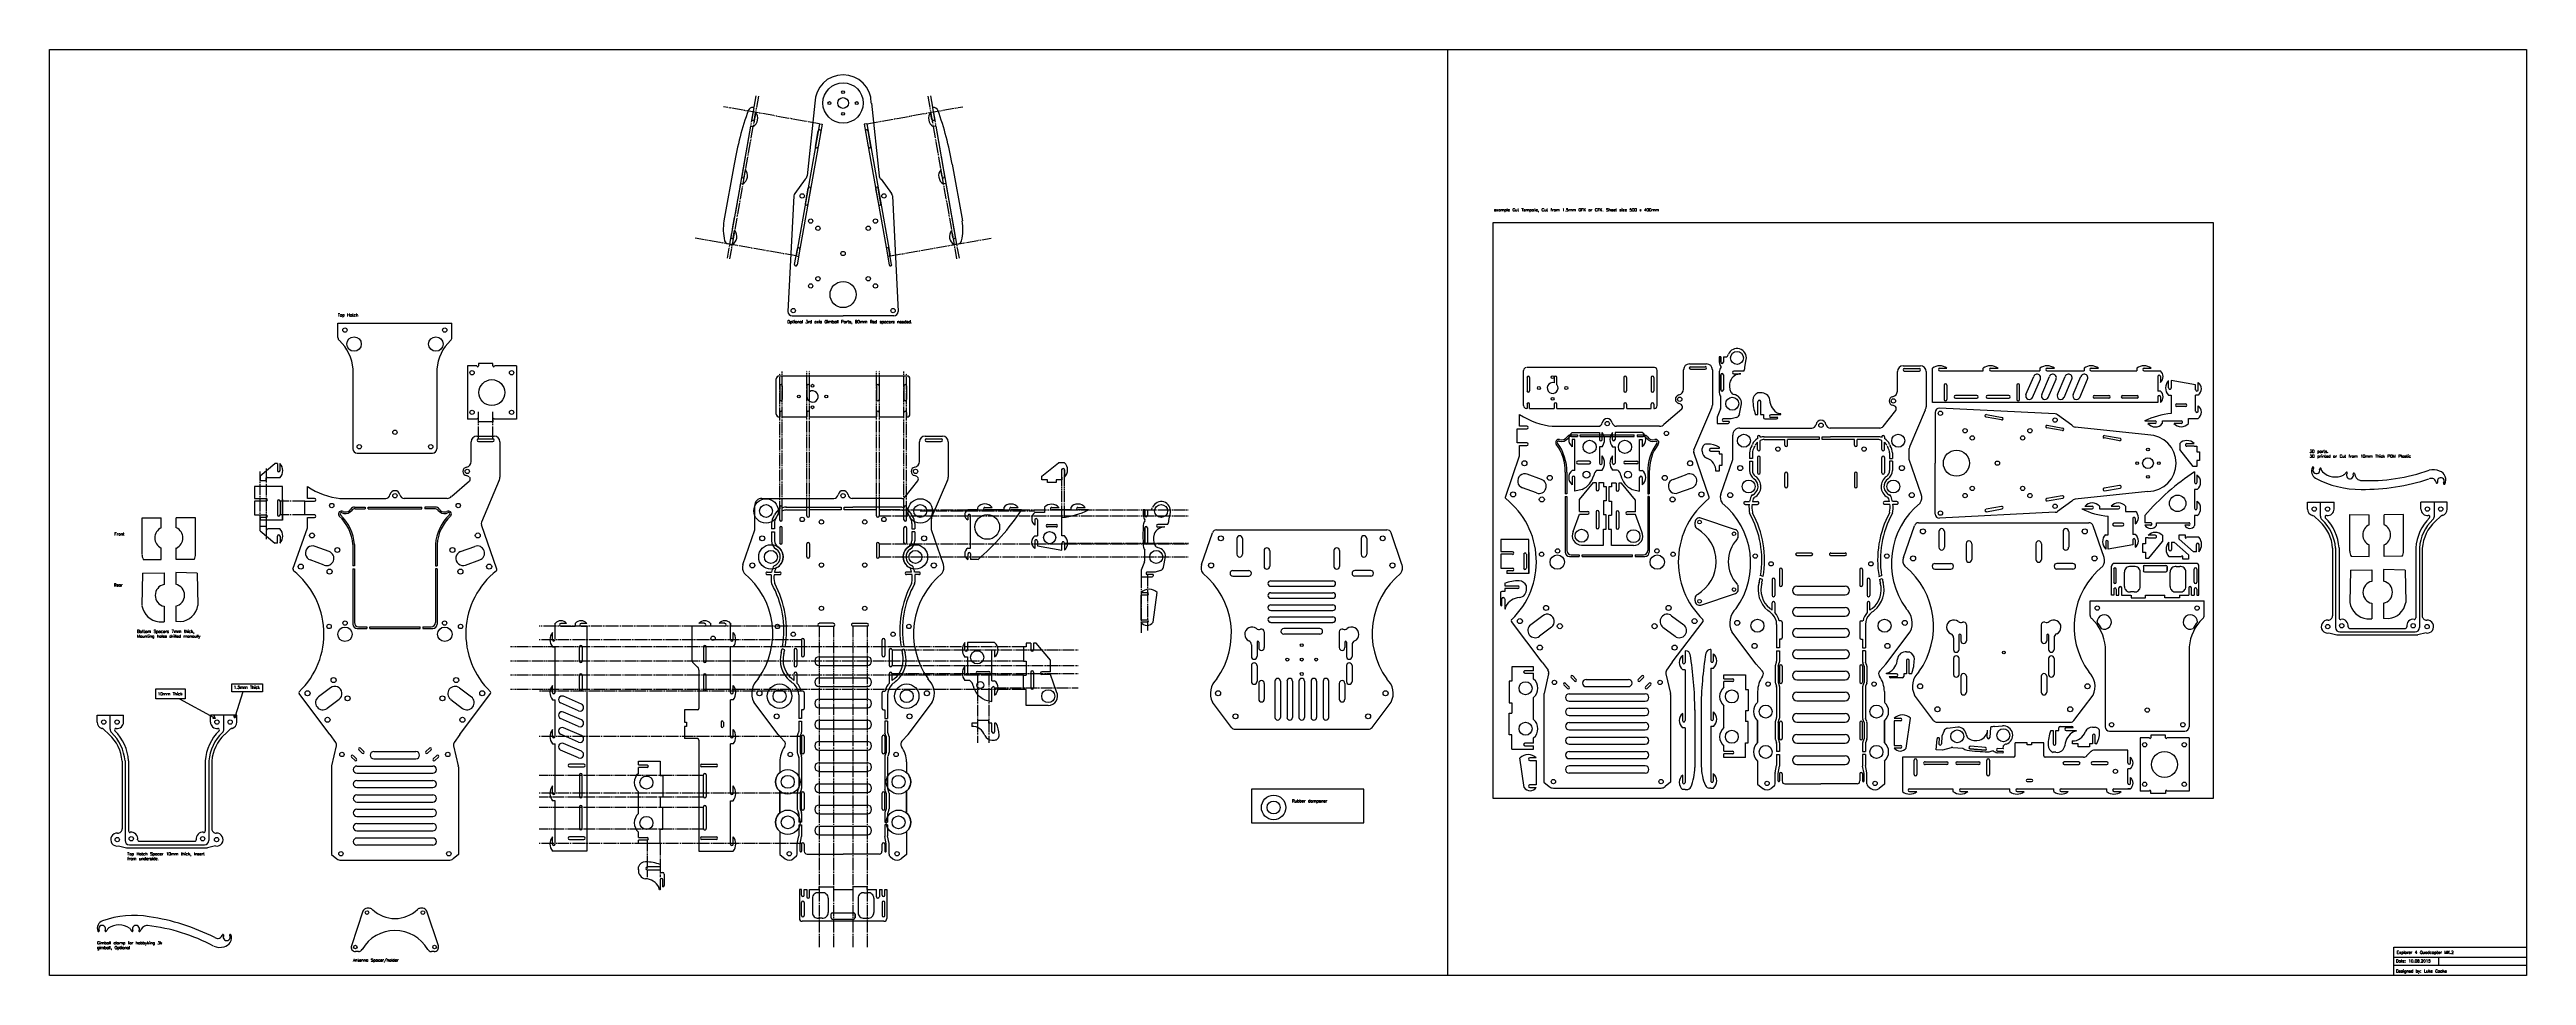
# Model space of a CAD drawing. Extents: x -1 to 1719, y 1 to 644.
import ezdxf

# ---------------------------------------------------------------- set-up
doc = ezdxf.new("R2010")
doc.units = 0
doc.header["$MEASUREMENT"] = 0
doc.linetypes.add('JIS_09_08', pattern=[10.75, 8, -0.55, 0.55, -0.55, 0.55, -0.55])
doc.layers.get('0').update_dxf_attribs({"linetype": 'CONTINUOUS'})
for name, color, linetype in [('0 @ 1', 7, 'CONTINUOUS'), ('Cover', 90, 'CONTINUOUS'), ('Drawing', 7, 'CONTINUOUS'), ('Drawing @ 1', 7, 'CONTINUOUS'), ('Guidelines', 210, 'JIS_09_08'), ('top plate', 160, 'CONTINUOUS'), ('top plate @ 1', 160, 'CONTINUOUS')]:
    doc.layers.add(name, color=color, linetype=linetype)
doc.layers.add('hidden', color=10, linetype='CONTINUOUS', plot=False)
doc.styles.add('mystyle', font='txt.shx', dxfattribs={"height": 2})

msp = doc.modelspace()

# ---------------------------------------------------------------- linework, layer by layer
for p, q in [((-0.5, 0.6), (-0.5, 643.6)), ((-0.5, 643.6), (1719.1, 643.6)), ((970.1, 643.6), (970.1, 0.6)), ((1719.1, 643.6), (1719.1, 0.6)), ((488.4, 603.2), (488, 603.3)), ((530.8, 606.5), (525.4, 555.9)), ((570.1, 606.5), (575.4, 555.9)), ((612.4, 603.2), (612.9, 603.3)), ((531.2, 576.3), (533.2, 587.1)), ((534.9, 586.8), (533, 576)), ((566, 586.8), (567.9, 576)), ((569.6, 576.3), (567.7, 587.1)), ((474.7, 564), (467.7, 524.7)), ((524.1, 553.7), (516.8, 543.6)), ((576.8, 553.7), (584, 543.6)), ((626.2, 564), (633.2, 524.7)), ((516.3, 542), (512.1, 461.7)), ((524.2, 536.5), (526.1, 547.3)), ((527.8, 547), (525.9, 536.2)), ((573, 547), (574.9, 536.2)), ((576.7, 536.5), (574.7, 547.3)), ((584.6, 542), (588.7, 461.7)), ((471.6, 508.4), (470.6, 508.6)), ((516.7, 494.4), (518.7, 505.2)), ((520.4, 504.9), (518.5, 494.1)), ((580.5, 504.9), (582.4, 494.1)), ((584.1, 494.4), (582.2, 505.2)), ((629.2, 508.4), (630.3, 508.6)), ((199.7, 453.7), (278.8, 453.7)), ((515.1, 458.8), (550.4, 458.8)), ((585.7, 458.8), (550.4, 458.8)), ((1159.7, 430.2), (1158.6, 430.2)), ((1158.6, 430.2), (1158.6, 426.5)), ((1159.7, 430.2), (1159.7, 426.5)), ((1159.7, 426.5), (1159.7, 430.2)), ((1161.5, 430.2), (1162.3, 430.2)), ((1161.5, 430.2), (1161.5, 426.5)), ((1161.5, 430.2), (1163.9, 430.2)), ((210.1, 421.8), (210.1, 366.4)), ((268.4, 421.8), (268.4, 366.4)), ((296.2, 423.9), (289.6, 423.9)), ((504, 390.5), (504, 414.9)), ((594.8, 416.9), (506.4, 416.9)), ((596.8, 390.5), (596.8, 414.9)), ((1022.8, 396.4), (1022.8, 420.8)), ((1113.6, 422.8), (1025.2, 422.8)), ((1025.2, 415.9), (1025.2, 406.6)), ((1027, 415.9), (1027, 406.6)), ((1044.1, 415.9), (1044.1, 412.2)), ((1045.9, 410.9), (1045.9, 415.9)), ((1092.5, 415.9), (1092.5, 406.6)), ((1094.4, 406.6), (1094.4, 415.9)), ((1111.4, 415.9), (1111.4, 406.6)), ((1113.3, 415.9), (1113.3, 406.6)), ((1115.6, 396.4), (1115.6, 420.8)), ((1133.9, 407.7), (1133.9, 421.3)), ((1137.9, 425.3), (1149.9, 425.3)), ((1138.8, 423.4), (1148.9, 423.4)), ((1138.8, 421.6), (1148.9, 421.6)), ((1153.9, 421.3), (1153.9, 396.7)), ((1159.7, 423.5), (1159.7, 422.8)), ((1159.7, 407.3), (1159.7, 417.8)), ((1159.7, 417.8), (1159.7, 407.3)), ((1159.7, 407.3), (1159.7, 417.8)), ((1161.5, 417.8), (1161.5, 407.3)), ((1161.5, 417.8), (1161.5, 407.3)), ((1175.7, 420.3), (1168.8, 420.3)), ((1168.8, 418.4), (1173.5, 418.4)), ((1176.5, 423), (1177.4, 428.4)), ((1282.3, 406.5), (1282.3, 420)), ((1286.3, 424), (1298.3, 424)), ((1287.2, 422.2), (1297.4, 422.2)), ((1287.2, 420.3), (1297.4, 420.3)), ((1302.3, 420), (1302.3, 395.5)), ((1341.8, 420.5), (1341.8, 422.3)), ((1470.6, 408.7), (1470.6, 413.7)), ((1489.4, 410.7), (1472.4, 413.7)), ((1472.4, 413.7), (1472.4, 408.7)), ((506.4, 410), (506.4, 400.7)), ((508.2, 410), (508.2, 400.7)), ((525.3, 410), (525.3, 402.8)), ((527.1, 406), (527.1, 410)), ((573.7, 410), (573.7, 400.7)), ((575.6, 400.7), (575.6, 410)), ((592.6, 410), (592.6, 400.7)), ((594.5, 410), (594.5, 400.7)), ((1025.2, 397.4), (1025.2, 394.4)), ((1027, 394.4), (1027, 397.4)), ((1044.1, 397.4), (1044.1, 394.4)), ((1045.9, 394.4), (1045.9, 397.4)), ((1092.5, 397.4), (1092.5, 394.4)), ((1094.4, 394.4), (1094.4, 397.4)), ((1111.4, 394.4), (1111.4, 397.4)), ((1113.3, 397.4), (1113.3, 394.4)), ((1159.7, 395.3), (1159.7, 402.3)), ((1172.8, 390.6), (1174.2, 397.7)), ((1187.4, 405.2), (1185.5, 405.2)), ((1185.5, 390.1), (1185.5, 399.2)), ((1187.4, 399.2), (1187.4, 390.1)), ((1470.5, 403.7), (1472.4, 403.7)), ((1472.4, 403.7), (1472.4, 390.9)), ((1476.4, 397.5), (1482.4, 397.5)), ((1482.4, 395.7), (1476.4, 395.7)), ((1489.4, 407.4), (1489.4, 410.7)), ((1489.4, 392.5), (1489.4, 403.7)), ((1491.2, 403.7), (1489.4, 403.7)), ((1491.1, 407.4), (1491.1, 412.4)), ((1491.1, 392.5), (1491.1, 396.2)), ((506.4, 388.5), (506, 388.5)), ((506.4, 391.5), (506.4, 388.5)), ((508.2, 388.5), (508.2, 391.5)), ((508.2, 388.5), (525.3, 388.5)), ((525.3, 391.5), (525.3, 388.5)), ((527.1, 388.5), (527.1, 391.5)), ((527.1, 388.5), (573.7, 388.5)), ((573.7, 391.5), (573.7, 388.5)), ((575.6, 388.5), (575.6, 391.5)), ((575.6, 388.5), (592.6, 388.5)), ((592.6, 388.5), (592.6, 391.5)), ((594.5, 391.5), (594.5, 388.5)), ((594.5, 388.5), (594.8, 388.5)), ((1018.3, 370.6), (1018.3, 380.2)), ((1018.3, 380.2), (1025.1, 380.2)), ((1020.1, 382), (1020.1, 390.3)), ((1025.1, 382), (1020.1, 382)), ((1025.2, 394.4), (1024.8, 394.4)), ((1027, 394.4), (1044.1, 394.4)), ((1042.6, 382), (1074.5, 382)), ((1045.9, 394.4), (1092.5, 394.4)), ((1117.2, 382), (1087.3, 382)), ((1094.4, 394.4), (1111.4, 394.4)), ((1113.3, 394.4), (1113.6, 394.4)), ((1120.3, 383.5), (1132.8, 394.2)), ((1153.3, 394.6), (1140.9, 365.5)), ((1159.5, 394.2), (1157.2, 388.4)), ((1157.2, 388.4), (1157.2, 383.9)), ((1157.2, 383.9), (1164.8, 383.9)), ((1165.6, 385.3), (1161.5, 385.3)), ((1166.9, 387.2), (1161.6, 387.2)), ((1165.6, 385.3), (1165.6, 384.6)), ((1170.7, 388.2), (1166.9, 387.2)), ((1173, 380.8), (1222.9, 380.8)), ((1183.8, 390.1), (1185.5, 390.1)), ((1187.4, 390.1), (1189.4, 390.1)), ((1189.4, 390.1), (1189.4, 388.2)), ((1190.4, 387.2), (1198.4, 387.2)), ((1194.4, 390.1), (1201.4, 390.1)), ((1199.4, 388.2), (1194.4, 388.2)), ((1199.4, 388.2), (1199.4, 388.2)), ((1201.4, 390.6), (1199.7, 390.9)), ((1201.4, 390.1), (1201.4, 390.6)), ((1270.1, 380.8), (1235.7, 380.8)), ((1272.4, 381.9), (1281.2, 393)), ((1301.7, 393.3), (1290.9, 368.2)), ((1308.6, 391.7), (1308.6, 356.4)), ((1391.8, 390.6), (1311.5, 394.7)), ((1354.7, 386.5), (1343.9, 388.4)), ((1344.2, 390.1), (1355, 388.2)), ((1396.8, 379), (1386, 380.9)), ((1386.3, 382.7), (1397.1, 380.7)), ((1403.5, 382.7), (1393.4, 390)), ((1456.3, 376), (1405.7, 381.4)), ((1454, 385.7), (1461.3, 385.7)), ((1466.3, 385.7), (1479.4, 385.7)), ((1479.4, 384), (1474.4, 384)), ((1484.4, 383.9), (1484.4, 387.5)), ((1484.4, 387.5), (1491.2, 387.5)), ((213.1, 363.4), (265.4, 363.4)), ((292.2, 357.6), (292.2, 371.2)), ((296.2, 375.2), (308.2, 375.2)), ((297.2, 373.3), (307.3, 373.3)), ((297.2, 371.5), (307.3, 371.5)), ((312.2, 371.2), (312.2, 346.6)), ((603.4, 357.6), (603.4, 371.2)), ((607.4, 375.2), (619.4, 375.2)), ((608.3, 373.3), (618.5, 373.3)), ((608.3, 371.5), (618.5, 371.5)), ((623.4, 371.2), (623.4, 346.6)), ((1010.2, 332.8), (1020.1, 361.6)), ((1025.1, 370.6), (1018.3, 370.6)), ((1020.1, 361.6), (1020.1, 368.7)), ((1020.1, 368.7), (1025.1, 368.7)), ((1055.5, 376), (1060.2, 376)), ((1056.1, 374.9), (1060.2, 374.9)), ((1056.6, 377.8), (1075.5, 377.8)), ((1058.5, 372.8), (1056.6, 372.8)), ((1056.6, 372.8), (1056.6, 367.8)), ((1058.5, 351.4), (1058.5, 372.8)), ((1060.2, 376), (1060.2, 374.9)), ((1062.2, 376), (1099.6, 376)), ((1062.2, 374.9), (1062.2, 376)), ((1062.2, 374.9), (1099.6, 374.9)), ((1075.5, 377.8), (1075.5, 372.8)), ((1075.5, 367.8), (1075.5, 356.5)), ((1077.3, 367.8), (1075.5, 367.8)), ((1077.3, 372.8), (1077.3, 377.8)), ((1077.3, 356.5), (1077.3, 361.5)), ((1084.5, 372.8), (1084.5, 377.8)), ((1084.5, 367.8), (1086.4, 367.8)), ((1084.5, 356.5), (1084.5, 361.5)), ((1105.2, 377.8), (1086.4, 377.8)), ((1086.4, 377.8), (1086.4, 372.8)), ((1086.4, 367.8), (1086.4, 356.5)), ((1099.6, 374.9), (1099.6, 376)), ((1101.6, 376), (1106.3, 376)), ((1101.6, 376), (1101.6, 374.9)), ((1101.6, 374.9), (1105.8, 374.9)), ((1103.4, 351.4), (1103.4, 372.8)), ((1103.4, 372.8), (1105.2, 372.8)), ((1105.2, 372.8), (1105.2, 367.8)), ((1151.6, 332.8), (1141, 363.7)), ((1146.9, 364.8), (1146.9, 366.6)), ((1158.6, 366.6), (1152.7, 366.6)), ((1152.7, 364.8), (1158.6, 364.8)), ((1158.6, 367.6), (1158.6, 366.6)), ((1158.6, 364.8), (1158.6, 362.8)), ((1158.6, 362.8), (1160.4, 362.8)), ((1160.4, 362.8), (1160.4, 354.8)), ((1168, 358.9), (1168, 375.8)), ((1175.8, 372), (1175.8, 372)), ((1179.7, 363.5), (1179.7, 359.7)), ((1181.7, 363.5), (1181.7, 359.7)), ((1185.3, 374.7), (1185.3, 373.4)), ((1185.3, 366), (1185.3, 371)), ((1187.1, 374.7), (1187.1, 374.3)), ((1187.1, 366), (1187.1, 372.2)), ((1189.6, 374.8), (1228, 374.8)), ((1189.9, 372.8), (1204.2, 372.8)), ((1204.2, 368.8), (1204.2, 372.8)), ((1228, 372.8), (1206, 372.8)), ((1206, 368.8), (1206, 372.8)), ((1228, 374.8), (1228, 372.8)), ((1230, 374.8), (1236, 374.8)), ((1230, 372.8), (1230, 374.8)), ((1252.6, 372.8), (1230, 372.8)), ((1268.7, 374.8), (1236, 374.8)), ((1252.6, 368.8), (1252.6, 372.8)), ((1268.7, 372.8), (1254.5, 372.8)), ((1254.5, 368.8), (1254.5, 372.8)), ((1271.5, 374.7), (1271.5, 374.3)), ((1271.5, 366), (1271.5, 372.2)), ((1273.4, 374.7), (1273.4, 373.4)), ((1273.4, 366), (1273.4, 371)), ((1276.9, 363.5), (1276.9, 359.7)), ((1278.9, 363.5), (1278.9, 359.7)), ((1290.6, 358.9), (1290.6, 366.6)), ((1436.6, 372), (1425.8, 373.9)), ((1426.1, 375.6), (1436.9, 373.7)), ((1478.3, 370.1), (1478.3, 365.8)), ((1487.7, 354.2), (1478.3, 365.8)), ((1483.3, 370.1), (1488.3, 370.1)), ((1488.3, 368.2), (1483.3, 368.2)), ((1488.3, 368.2), (1490.2, 368.2)), ((1490.2, 368.2), (1490.2, 364.2)), ((1490.2, 364.2), (1492, 364.2)), ((1492, 364.2), (1492, 358.2)), ((278.7, 333.4), (291.1, 344.1)), ((311.6, 344.5), (299.3, 315.4)), ((593.5, 333.1), (602.3, 344.1)), ((622.8, 344.5), (612, 319.3)), ((688.3, 347.3), (699.9, 356.7)), ((688.3, 344.8), (688.3, 347.3)), ((692.3, 344.8), (688.3, 344.8)), ((692.3, 342.9), (692.3, 344.8)), ((702.3, 344.8), (698.3, 344.8)), ((698.3, 344.8), (698.3, 342.9)), ((704.1, 356.7), (699.9, 356.7)), ((702.3, 346.7), (702.3, 351.7)), ((702.3, 346.7), (702.3, 344.8)), ((704.1, 351.7), (704.1, 346.7)), ((1035.3, 345.1), (1025.4, 348.7)), ((1051.7, 350.2), (1051.7, 335.2)), ((1052.8, 350.1), (1052.8, 335.2)), ((1058.5, 351.4), (1056.6, 351.4)), ((1056.6, 346.4), (1056.6, 341.4)), ((1058.5, 336.9), (1058.5, 346.4)), ((1068.5, 357.8), (1060.5, 357.8)), ((1060.5, 356), (1068.5, 356)), ((1073.7, 351.5), (1077.3, 351.5)), ((1088.1, 351.5), (1084.5, 351.5)), ((1093.4, 357.8), (1101.4, 357.8)), ((1101.4, 356), (1093.4, 356)), ((1103.4, 351.4), (1105.2, 351.4)), ((1103.4, 336.9), (1103.4, 346.4)), ((1105.2, 346.4), (1105.2, 341.4)), ((1109, 350.1), (1109, 335.2)), ((1110.1, 350.2), (1110.1, 335.2)), ((1126.6, 345.1), (1136.4, 348.7)), ((1158.6, 350.8), (1156.4, 350.8)), ((1158.6, 354.8), (1158.6, 350.8)), ((1160.4, 354.8), (1158.6, 354.8)), ((1159.7, 334.9), (1168, 358.9)), ((1181.7, 359.7), (1179.7, 359.7)), ((1179.7, 357.7), (1179.7, 351.4)), ((1179.7, 357.7), (1181.7, 357.7)), ((1181.7, 357.7), (1181.7, 351.4)), ((1185.3, 360.3), (1185.3, 349.8)), ((1187.1, 349.8), (1187.1, 360.3)), ((1204.2, 340.2), (1204.2, 349.2)), ((1206, 349.2), (1206, 340.2)), ((1252.6, 349.2), (1252.6, 340.2)), ((1254.5, 340.2), (1254.5, 349.2)), ((1271.5, 349.8), (1271.5, 360.3)), ((1273.4, 360.3), (1273.4, 349.8)), ((1276.9, 359.7), (1278.9, 359.7)), ((1276.9, 357.7), (1276.9, 351.4)), ((1278.9, 357.7), (1276.9, 357.7)), ((1278.9, 357.7), (1278.9, 351.4)), ((1298.9, 334.9), (1290.6, 358.9)), ((1308.6, 321.1), (1308.6, 356.4)), ((1490.2, 354.2), (1487.7, 354.2)), ((1492, 358.2), (1490.2, 358.2)), ((1490.2, 358.2), (1490.2, 354.2)), ((176.7, 320.5), (176.7, 330.1)), ((176.7, 330.1), (183.5, 330.1)), ((178.5, 331.9), (178.5, 340.2)), ((183.5, 331.9), (178.5, 331.9)), ((201, 331.9), (232.9, 331.9)), ((275.5, 331.9), (245.7, 331.9)), ((489.1, 310), (489.1, 326.9)), ((494.2, 331.9), (544, 331.9)), ((591.2, 331.9), (556.8, 331.9)), ((698.3, 342.9), (692.3, 342.9)), ((1031.8, 335.7), (1022, 339.3)), ((1052.8, 335.2), (1051.7, 335.2)), ((1051.7, 333.2), (1051.7, 294.7)), ((1051.7, 333.2), (1052.8, 333.2)), ((1052.8, 333.2), (1052.8, 295.8)), ((1063.5, 338.2), (1058.5, 336.9)), ((1061.6, 331.1), (1071.4, 342.9)), ((1061.6, 322.9), (1061.6, 331.1)), ((1071.4, 342.9), (1073.3, 342.9)), ((1073.3, 342.9), (1073.3, 338.1)), ((1075.1, 342.9), (1078.3, 342.9)), ((1075.1, 342.9), (1075.1, 338.1)), ((1078.3, 342.9), (1078.3, 340.2)), ((1078.3, 340.2), (1080.2, 340.2)), ((1080.2, 330.2), (1078.3, 330.2)), ((1078.3, 330.2), (1078.3, 320.6)), ((1080.2, 340.2), (1080.2, 330.2)), ((1083.9, 339.9), (1082, 339.9)), ((1082, 339.9), (1082, 329.9)), ((1082, 329.9), (1083.9, 329.9)), ((1087.1, 342.6), (1083.9, 342.6)), ((1083.9, 342.6), (1083.9, 339.9)), ((1083.9, 329.9), (1083.9, 320.3)), ((1087.1, 342.6), (1087.1, 337.8)), ((1090.8, 342.6), (1088.9, 342.6)), ((1088.9, 342.6), (1088.9, 337.8)), ((1100.6, 330.8), (1090.8, 342.6)), ((1098.4, 338.2), (1103.4, 336.9)), ((1100.6, 322.6), (1100.6, 330.8)), ((1109, 335.2), (1110.1, 335.2)), ((1109, 333.2), (1109, 295.8)), ((1110.1, 333.2), (1109, 333.2)), ((1110.1, 333.2), (1110.1, 294.7)), ((1130, 335.7), (1139.8, 339.3)), ((1176.7, 329.7), (1179.7, 329.7)), ((1176.7, 327.8), (1179.4, 327.8)), ((1178.3, 329.7), (1179.7, 329.7)), ((1181.4, 327.8), (1185.3, 327.8)), ((1181.7, 329.7), (1185.2, 329.7)), ((1276.9, 329.7), (1273.4, 329.7)), ((1277.2, 327.8), (1273.4, 327.8)), ((1280.3, 329.7), (1278.9, 329.7)), ((1282, 329.7), (1278.9, 329.7)), ((1282, 327.8), (1279.2, 327.8)), ((1396.8, 333.8), (1386, 331.9)), ((1386.3, 330.2), (1397.1, 332.1)), ((1403.5, 330.1), (1393.4, 322.8)), ((1456.3, 336.8), (1405.7, 331.4)), ((1436.6, 340.9), (1425.8, 339)), ((1426.1, 337.2), (1436.9, 339.1)), ((63.7, 318.5), (77, 318.5)), ((100.9, 318.5), (87.5, 318.5)), ((168.5, 282.7), (178.5, 311.5)), ((183.5, 320.5), (176.7, 320.5)), ((178.5, 311.5), (178.5, 318.6)), ((178.5, 318.6), (183.5, 318.6)), ((211.2, 325.9), (218.6, 325.9)), ((211.7, 324.8), (218.6, 324.8)), ((218.6, 325.9), (218.6, 324.8)), ((220.6, 325.9), (258, 325.9)), ((220.6, 324.8), (220.6, 325.9)), ((220.6, 324.8), (258, 324.8)), ((258, 324.8), (258, 325.9)), ((260, 325.9), (260, 324.8)), ((267.4, 325.9), (260, 325.9)), ((266.8, 324.8), (260, 324.8)), ((310, 282.7), (299.3, 313.6)), ((480.8, 286), (489.1, 310)), ((496.9, 323.2), (496.9, 323.2)), ((500.8, 314.6), (500.8, 310.8)), ((502.8, 310.8), (500.8, 310.8)), ((502.8, 314.6), (502.8, 310.8)), ((506.4, 325.8), (506.4, 324.6)), ((506.4, 317.1), (506.4, 322.1)), ((506.4, 311.5), (506.4, 301)), ((508.2, 325.8), (508.2, 325.4)), ((508.2, 317.1), (508.2, 323.3)), ((508.2, 301), (508.2, 311.5)), ((510.7, 325.9), (549.1, 325.9)), ((511.1, 323.9), (525.3, 323.9)), ((525.3, 319.9), (525.3, 323.9)), ((549.1, 323.9), (527.1, 323.9)), ((527.1, 319.9), (527.1, 323.9)), ((549.1, 325.9), (549.1, 323.9)), ((551.1, 325.9), (557.1, 325.9)), ((551.1, 323.9), (551.1, 325.9)), ((573.7, 323.9), (551.1, 323.9)), ((589.8, 325.9), (557.1, 325.9)), ((573.7, 319.9), (573.7, 323.9)), ((589.8, 323.9), (575.6, 323.9)), ((575.6, 319.9), (575.6, 323.9)), ((592.6, 325.8), (592.6, 325.4)), ((592.6, 317.1), (592.6, 323.3)), ((592.6, 301), (592.6, 311.5)), ((594.5, 325.8), (594.5, 324.6)), ((594.5, 317.1), (594.5, 322.1)), ((594.5, 311.5), (594.5, 301)), ((598.1, 314.6), (598.1, 310.8)), ((598.1, 310.8), (600.1, 310.8)), ((600.1, 314.6), (600.1, 310.8)), ((611.7, 310), (611.7, 317.7)), ((620, 286), (611.7, 310)), ((690.3, 322.1), (683.4, 322.1)), ((683.5, 317.1), (683.5, 313.4)), ((685.3, 317.1), (685.3, 306)), ((690.3, 325.7), (690.3, 322.1)), ((692.3, 313.9), (698.3, 313.9)), ((698.3, 312.1), (692.3, 312.1)), ((695.3, 325.6), (700.3, 325.6)), ((708.4, 323.9), (695.3, 323.9)), ((702.3, 305.9), (702.3, 318.7)), ((720.7, 323.9), (713.4, 323.9)), ((759.8, 323.9), (758.7, 323.9)), ((758.7, 323.9), (758.7, 320.1)), ((759.8, 323.9), (759.8, 320.1)), ((759.8, 320.1), (759.8, 323.9)), ((759.8, 317.1), (759.8, 316.5)), ((759.8, 301), (759.8, 311.5)), ((759.8, 311.5), (759.8, 301)), ((759.8, 301), (759.8, 311.5)), ((761.7, 323.9), (762.4, 323.9)), ((761.7, 323.9), (761.7, 320.1)), ((761.7, 323.9), (764, 323.9)), ((761.7, 311.5), (761.7, 301)), ((761.7, 311.5), (761.7, 301)), ((775.8, 313.9), (768.9, 313.9)), ((768.9, 312.1), (773.6, 312.1)), ((776.6, 316.6), (777.6, 322.1)), ((1057.3, 309), (1061.6, 321)), ((1061.6, 322.9), (1067.4, 322.9)), ((1061.6, 321), (1067.4, 321)), ((1073.3, 322.7), (1073.3, 311.7)), ((1075.1, 322.7), (1075.1, 311.7)), ((1080.2, 320.6), (1078.3, 320.6)), ((1078.3, 299.5), (1078.3, 310.6)), ((1078.3, 310.6), (1080.2, 310.6)), ((1080.2, 310.6), (1080.2, 320.6)), ((1082, 310.3), (1082, 320.3)), ((1082, 320.3), (1083.9, 320.3)), ((1083.9, 310.3), (1082, 310.3)), ((1083.9, 299.2), (1083.9, 310.3)), ((1087.1, 322.4), (1087.1, 311.4)), ((1088.9, 322.4), (1088.9, 311.4)), ((1100.6, 322.6), (1094.8, 322.6)), ((1100.6, 320.7), (1094.8, 320.7)), ((1104.9, 308.7), (1100.6, 320.7)), ((1141.9, 313.3), (1141.9, 315.4)), ((1169.9, 310.2), (1145.9, 318.2)), ((1391.8, 322.3), (1311.5, 318.1)), ((1354.7, 326.4), (1343.9, 324.4)), ((1344.2, 322.7), (1355, 324.6)), ((1410.3, 324.7), (1417.6, 324.7)), ((1422.6, 324.7), (1435.7, 324.7)), ((1428.7, 306.7), (1428.7, 319.5)), ((1435.7, 326.4), (1430.7, 326.4)), ((1438.7, 314.7), (1432.7, 314.7)), ((1432.7, 312.9), (1438.7, 312.9)), ((1440.7, 326.5), (1440.7, 322.9)), ((1440.7, 322.9), (1447.6, 322.9)), ((1445.7, 317.9), (1445.7, 306.8)), ((1447.5, 317.9), (1447.5, 314.2)), ((1575.6, 315.9), (1571.6, 319.5)), ((1596.5, 320.7), (1609.8, 320.6)), ((1633.6, 320.7), (1620.3, 320.6)), ((1655.7, 315.9), (1659.6, 319.5)), ((193.6, 295), (183.8, 298.6)), ((210, 300), (210, 285.1)), ((211.1, 300), (211.1, 285.1)), ((267.4, 300), (267.4, 285.1)), ((268.5, 300.1), (268.5, 285.1)), ((284.9, 295), (294.8, 298.6)), ((500.8, 308.8), (500.8, 302.5)), ((500.8, 308.8), (502.8, 308.8)), ((502.8, 308.8), (502.8, 302.5)), ((525.3, 291.4), (525.3, 300.4)), ((527.1, 300.4), (527.1, 291.4)), ((573.7, 300.4), (573.7, 291.4)), ((575.6, 291.4), (575.6, 300.4)), ((598.1, 308.8), (598.1, 302.5)), ((600.1, 308.8), (598.1, 308.8)), ((600.1, 308.8), (600.1, 302.5)), ((683.4, 306), (685.3, 306)), ((683.5, 302.2), (683.5, 297.2)), ((685.3, 302.2), (685.3, 298.9)), ((685.3, 298.9), (702.3, 295.9)), ((704.1, 305.9), (702.3, 305.9)), ((702.3, 295.9), (702.3, 300.9)), ((704, 300.9), (704, 295.9)), ((759.8, 288.9), (759.8, 295.9)), ((1055.8, 292.8), (1061.4, 292.8)), ((1061.4, 292.8), (1061.4, 291.7)), ((1063.1, 299.5), (1078.3, 299.5)), ((1063.4, 292.8), (1098.4, 292.8)), ((1063.4, 291.7), (1063.4, 292.8)), ((1099.1, 299.2), (1083.9, 299.2)), ((1098.4, 291.7), (1098.4, 292.8)), ((1100.4, 292.8), (1106, 292.8)), ((1100.4, 292.8), (1100.4, 291.7)), ((1171.9, 305.8), (1171.9, 307.4)), ((1222.6, 294), (1212.6, 294)), ((1236.1, 294), (1246.1, 294)), ((1426.9, 306.7), (1428.7, 306.7)), ((1427, 301.7), (1427, 296.7)), ((1428.7, 296.7), (1428.7, 301.7)), ((1445.7, 299.7), (1428.7, 296.7)), ((1447.6, 306.8), (1445.7, 306.8)), ((1445.7, 303), (1445.7, 299.7)), ((1447.5, 303), (1447.5, 298)), ((1454.5, 300.5), (1452.6, 300.5)), ((1452.6, 300.5), (1452.6, 294.5)), ((1452.6, 294.5), (1454.5, 294.5)), ((1456.4, 304.5), (1454.5, 304.5)), ((1454.5, 304.5), (1454.5, 300.5)), ((1454.5, 294.5), (1454.5, 290.5)), ((1461.4, 306.3), (1456.4, 306.3)), ((1456.4, 304.5), (1461.4, 304.5)), ((1457, 290.5), (1466.4, 302)), ((1466.4, 306.3), (1466.4, 302)), ((1584.5, 297.4), (1584.5, 250.4)), ((1586.5, 297.5), (1586.5, 242.2)), ((1589, 297.6), (1589, 248.9)), ((1642.2, 297.6), (1642.2, 248.9)), ((1644.7, 297.5), (1644.7, 242.2)), ((1646.7, 297.4), (1646.7, 250.4)), ((64, 279.9), (79, 280.3)), ((64.6, 289.6), (77, 289.6)), ((79, 280.3), (79, 272.1)), ((102.1, 280), (87.2, 280.4)), ((87.2, 280.4), (87.2, 272.3)), ((99.9, 289.6), (87.5, 289.6)), ((190.2, 285.6), (180.4, 289.2)), ((211.1, 285.1), (210, 285.1)), ((210, 283.1), (210, 244.6)), ((210, 283.1), (211.1, 283.1)), ((211.1, 283.1), (211.1, 245.7)), ((267.4, 285.1), (268.5, 285.1)), ((267.4, 283.1), (267.4, 245.7)), ((268.5, 283.1), (267.4, 283.1)), ((268.5, 283.1), (268.5, 244.6)), ((288.3, 285.6), (298.2, 289.2)), ((497.8, 280.8), (500.8, 280.8)), ((497.8, 279), (500.5, 279)), ((499.4, 280.8), (500.8, 280.8)), ((502.5, 279), (506.4, 279)), ((502.8, 280.8), (506.3, 280.8)), ((598, 280.8), (594.5, 280.8)), ((598.3, 279), (594.5, 279)), ((601.4, 280.8), (600.1, 280.8)), ((603.1, 280.8), (600.1, 280.8)), ((603.1, 279), (600.3, 279)), ((759.6, 287.8), (757.3, 282)), ((757.3, 282), (757.3, 277.5)), ((757.3, 277.5), (765, 277.5)), ((765.7, 279), (761.6, 279)), ((767, 280.8), (761.7, 280.8)), ((765.7, 279), (765.7, 278.2)), ((770.8, 281.9), (767, 280.8)), ((772.9, 284.2), (774.3, 291.3)), ((1054.7, 291.7), (1061.4, 291.7)), ((1063.4, 291.7), (1098.4, 291.7)), ((1100.4, 291.7), (1107.1, 291.7)), ((1188.8, 275.7), (1186.9, 276.3)), ((1189.1, 277.7), (1187.2, 278.3)), ((1195.4, 275.6), (1195.4, 264.6)), ((1197.2, 275.6), (1197.2, 264.6)), ((1200.5, 282.6), (1200.5, 271.6)), ((1202.3, 282.6), (1202.3, 271.6)), ((1212.6, 292.2), (1222.6, 292.2)), ((1246.1, 292.1), (1236.1, 292.1)), ((1256.3, 282.6), (1256.3, 271.6)), ((1258.2, 282.6), (1258.2, 271.6)), ((1261.4, 275.6), (1261.4, 264.6)), ((1263.2, 275.6), (1263.2, 264.6)), ((1269.5, 277.7), (1271.4, 278.3)), ((1269.9, 275.7), (1271.8, 276.3)), ((1431, 264.8), (1431, 284.8)), ((1432.5, 282.8), (1432.5, 273.8)), ((1489.7, 286.8), (1433, 286.8)), ((1434.3, 273.8), (1434.3, 282.8)), ((1440, 270.8), (1440, 280.8)), ((1446.7, 284.6), (1444.2, 284.6)), ((1450.9, 270.8), (1450.9, 280.8)), ((1453.1, 284.6), (1453.1, 281.8)), ((1453.8, 285.3), (1468.8, 285.3)), ((1453.8, 281), (1468.8, 281)), ((1454.5, 290.5), (1457, 290.5)), ((1469.6, 281.8), (1469.6, 284.6)), ((1469.6, 284.6), (1469.6, 281.8)), ((1471.7, 270.8), (1471.7, 280.8)), ((1475.9, 284.6), (1478.4, 284.6)), ((1482.6, 270.8), (1482.6, 280.8)), ((1488.3, 273.8), (1488.3, 282.8)), ((1490.2, 282.8), (1490.2, 273.8)), ((1491.7, 264.8), (1491.7, 284.8)), ((1596.8, 282), (1611.7, 282.4)), ((1597.4, 291.8), (1609.8, 291.7)), ((1611.7, 282.4), (1611.7, 274.3)), ((1634.8, 282.2), (1619.9, 282.5)), ((1619.9, 282.5), (1619.9, 274.4)), ((1632.7, 291.8), (1620.3, 291.7)), ((757.2, 266.6), (761.6, 266.6)), ((757.2, 264.7), (757.2, 247.7)), ((761.6, 264.7), (757.2, 264.7)), ((765.6, 245.9), (768.5, 266.6)), ((1006.8, 266.3), (1006.8, 258.3)), ((1009.7, 267.3), (1007.8, 267.3)), ((1007.8, 257.3), (1007.8, 262.3)), ((1009.7, 272.9), (1009.7, 271.2)), ((1009.7, 271.2), (1018.8, 271.2)), ((1018.8, 269.3), (1009.7, 269.3)), ((1009.7, 269.3), (1009.7, 267.3)), ((1009.7, 262.3), (1009.7, 255.3)), ((1024.8, 269.3), (1024.8, 271.2)), ((1141.9, 260.7), (1141.9, 262.7)), ((1145.9, 257.8), (1169.9, 265.8)), ((1171.9, 268.7), (1171.9, 270.3)), ((1195.4, 254.3), (1195.4, 259.3)), ((1197.2, 259.3), (1197.2, 252.6)), ((1212.6, 270.9), (1246.1, 270.9)), ((1212.6, 264.9), (1246.1, 264.9)), ((1261.4, 259.3), (1261.4, 252.6)), ((1263.2, 254.3), (1263.2, 259.3)), ((1416.2, 260.7), (1495.3, 260.7)), ((1432.5, 264.8), (1431, 264.8)), ((1432.5, 268.8), (1432.5, 264.8)), ((1434.3, 268.8), (1434.3, 264.8)), ((1434.3, 264.8), (1436.1, 264.8)), ((1436.1, 264.8), (1436.1, 269.8)), ((1438, 269.8), (1438, 264.8)), ((1438, 264.8), (1444.3, 264.8)), ((1446.7, 267), (1444.2, 267)), ((1444.6, 264.8), (1444.6, 263)), ((1444.6, 263), (1454.6, 263)), ((1454.6, 264.8), (1468.1, 264.8)), ((1454.6, 263), (1454.6, 264.8)), ((1468.1, 263), (1468.1, 264.8)), ((1478.1, 263), (1468.1, 263)), ((1475.9, 267), (1478.4, 267)), ((1478.1, 264.8), (1484.6, 264.8)), ((1478.1, 264.8), (1478.1, 263)), ((1484.6, 269.8), (1484.6, 264.8)), ((1486.4, 264.8), (1486.4, 269.8)), ((1486.4, 264.8), (1488.3, 264.8)), ((1488.3, 268.8), (1488.3, 264.8)), ((1490.2, 268.8), (1490.2, 264.8)), ((1490.2, 264.8), (1491.7, 264.8)), ((1611.7, 259.1), (1611.7, 248.4)), ((1619.9, 259.2), (1619.9, 248.5)), ((75.6, 246.2), (79, 246.3)), ((79, 257), (79, 246.3)), ((87.2, 257.1), (87.2, 246.4)), ((90.5, 246.3), (87.2, 246.4)), ((213, 241.6), (219.8, 241.6)), ((214.1, 242.7), (219.8, 242.7)), ((219.8, 242.7), (219.8, 241.6)), ((221.8, 242.7), (256.7, 242.7)), ((221.8, 241.6), (221.8, 242.7)), ((221.8, 241.6), (256.7, 241.6)), ((256.7, 241.6), (256.7, 242.7)), ((258.7, 242.7), (264.4, 242.7)), ((258.7, 242.7), (258.7, 241.6)), ((258.7, 241.6), (265.5, 241.6)), ((450.3, 243.3), (445.3, 243.3)), ((445.3, 243.3), (445.3, 220)), ((454.3, 245.2), (450.3, 245.2)), ((454.3, 243.3), (450.3, 243.3)), ((458.3, 245.2), (458.3, 243.3)), ((468.3, 243.3), (458.3, 243.3)), ((468.3, 245.2), (464.3, 245.2)), ((472.3, 233.8), (472.3, 245.2)), ((472.3, 245.2), (472.3, 243.3)), ((543.7, 245.2), (533.7, 245.2)), ((533.7, 243.3), (543.7, 243.3)), ((557.2, 245.2), (567.2, 245.2)), ((567.2, 243.3), (557.2, 243.3)), ((757.2, 247.7), (761.6, 247.7)), ((761.6, 245.9), (757.2, 245.9)), ((1007.8, 257.3), (1007.8, 257.3)), ((1009.7, 255.3), (1010.2, 255.3)), ((1010.2, 255.3), (1010.5, 256.9)), ((1035.8, 218.1), (1014.4, 246.5)), ((1036.2, 250.5), (1027.8, 244.2)), ((1042.2, 242.5), (1033.8, 236.2)), ((1119.6, 242.5), (1128, 236.2)), ((1125.6, 250.5), (1134, 244.2)), ((1126, 218.1), (1147.4, 246.5)), ((1198.5, 244.4), (1198.5, 228.1)), ((1201.4, 246.9), (1200.2, 246.9)), ((1202.3, 246), (1202.3, 235)), ((1212.6, 256.2), (1246.1, 256.2)), ((1212.6, 250.2), (1246.1, 250.2)), ((1212.6, 241.5), (1246.1, 241.5)), ((1256.3, 246), (1256.3, 235)), ((1257.2, 246.9), (1258.4, 246.9)), ((1260.2, 244.4), (1260.2, 228.1)), ((1596.3, 241.7), (1635, 241.7)), ((1608.3, 248.3), (1611.7, 248.4)), ((1623.3, 248.4), (1619.9, 248.5)), ((453.4, 228.9), (453.4, 218.9)), ((455.3, 218.9), (455.3, 228.9)), ((472.3, 197.1), (472.3, 228.8)), ((474.1, 228.8), (472.3, 228.8)), ((474.1, 233.8), (474.1, 238.8)), ((509.9, 226.8), (508, 227.4)), ((510.3, 228.8), (508.3, 229.4)), ((516.5, 226.8), (516.5, 215.8)), ((518.4, 226.8), (518.4, 215.8)), ((521.6, 233.8), (521.6, 222.8)), ((523.4, 233.8), (523.4, 222.8)), ((577.4, 233.8), (577.4, 222.8)), ((579.3, 233.8), (579.3, 222.8)), ((582.5, 226.8), (582.5, 215.8)), ((584.4, 226.8), (584.4, 215.8)), ((590.6, 228.8), (592.5, 229.4)), ((591, 226.8), (592.9, 227.4)), ((634.9, 226.8), (634.9, 231.8)), ((655.6, 231.8), (636.7, 231.8)), ((636.7, 231.8), (636.7, 226.8)), ((653.7, 205.3), (653.7, 226.8)), ((653.7, 226.8), (655.6, 226.8)), ((655.6, 226.8), (655.6, 221.8)), ((677.5, 228.9), (675.7, 228.9)), ((675.7, 228.9), (675.7, 218.9)), ((680.7, 231.5), (677.5, 231.5)), ((677.5, 231.5), (677.5, 228.9)), ((680.7, 231.5), (680.7, 226.8)), ((684.4, 231.5), (682.6, 231.5)), ((682.6, 231.5), (682.6, 226.8)), ((694.3, 219.7), (684.4, 231.5)), ((1135, 226), (1135.5, 226)), ((1152.9, 227), (1152.4, 227)), ((1184.2, 216.9), (1167.3, 239.3)), ((1200.5, 228.1), (1198.5, 228.1)), ((1198.5, 226.1), (1198.5, 218.9)), ((1198.5, 226.1), (1200.5, 226.1)), ((1200.5, 234.1), (1200.5, 228.1)), ((1201.4, 234.1), (1200.5, 234.1)), ((1200.5, 226.1), (1200.5, 218.5)), ((1212.6, 235.5), (1246.1, 235.5)), ((1212.6, 226.8), (1246.1, 226.8)), ((1257.2, 234.1), (1258.2, 234.1)), ((1258.2, 234.1), (1258.2, 228.1)), ((1258.2, 228.1), (1260.2, 228.1)), ((1258.2, 226.1), (1258.2, 218.5)), ((1260.2, 226.1), (1258.2, 226.1)), ((1260.2, 226.1), (1260.1, 218.9)), ((1274.4, 216.9), (1291.3, 239.3)), ((1288.7, 225.3), (1290.6, 225.3)), ((1426.6, 228.8), (1426.6, 173.4)), ((1484.9, 228.8), (1484.9, 173.4)), ((1587.5, 237.2), (1643.7, 237.2)), ((1589.5, 239.2), (1641.7, 239.2)), ((446.2, 217.9), (449.4, 214.8)), ((450.3, 212.7), (450.3, 186.1)), ((453.4, 209.2), (453.4, 199.2)), ((455.3, 199.2), (455.3, 209.2)), ((516.5, 205.4), (516.5, 210.4)), ((518.4, 210.4), (518.4, 203.7)), ((533.7, 222), (567.2, 222)), ((533.7, 216), (567.2, 216)), ((533.7, 207.3), (567.2, 207.3)), ((582.5, 210.4), (582.5, 203.7)), ((584.4, 205.4), (584.4, 210.4)), ((634.9, 221.8), (636.7, 221.8)), ((634.9, 210.4), (634.9, 215.4)), ((636.7, 221.8), (636.7, 210.4)), ((643.7, 211.7), (651.7, 211.7)), ((651.7, 209.9), (643.7, 209.9)), ((675.7, 218.9), (677.5, 218.9)), ((675.7, 199.2), (675.7, 209.2)), ((675.7, 209.2), (677.5, 209.2)), ((677.5, 218.9), (677.5, 209.2)), ((680.7, 211.3), (680.7, 200.3)), ((682.6, 211.3), (682.6, 200.3)), ((694.3, 211.5), (688.4, 211.5)), ((694.3, 209.7), (688.4, 209.7)), ((694.3, 211.5), (694.3, 219.7)), ((698.6, 197.6), (694.3, 209.7)), ((1029.8, 215), (1014.6, 215)), ((1014.6, 215), (1014.6, 205)), ((1029.8, 212.3), (1023.8, 212.3)), ((1023.8, 210.5), (1029.8, 210.5)), ((1029.8, 212.3), (1029.8, 215)), ((1029.8, 206.5), (1029.8, 210.5)), ((1035.8, 218.1), (1039.8, 212.6)), ((1040.2, 210.1), (1037, 196.4)), ((1058.3, 205.1), (1055.8, 207.5)), ((1056.9, 208.7), (1059.4, 206.2)), ((1104.9, 208.7), (1102.4, 206.2)), ((1103.5, 205.1), (1106, 207.5)), ((1121.6, 210.1), (1124.8, 196.4)), ((1126, 218.1), (1122.1, 212.6)), ((1161.8, 206.7), (1161.8, 209.3)), ((1161.8, 209.3), (1176.9, 209.3)), ((1161.8, 206.7), (1167.8, 206.7)), ((1176.9, 209.3), (1176.9, 199.3)), ((1184.2, 216.9), (1188.5, 212.3)), ((1197.5, 215.4), (1197.5, 204.4)), ((1197.6, 216), (1198.4, 218.2)), ((1199.5, 215.4), (1200.3, 217.8)), ((1199.5, 215.4), (1199.5, 204.4)), ((1200.5, 215.4), (1200.5, 204.4)), ((1202.3, 215.4), (1202.3, 204.4)), ((1212.6, 220.8), (1246.1, 220.8)), ((1212.6, 212), (1246.1, 212)), ((1256.3, 215.4), (1256.3, 204.4)), ((1258.2, 215.4), (1258.2, 204.4)), ((1259.2, 215.4), (1258.3, 217.8)), ((1259.2, 215.4), (1259.2, 204.4)), ((1261.1, 216), (1260.3, 218.2)), ((1261.2, 215.4), (1261.2, 204.4)), ((1274.4, 216.9), (1270.1, 212.3)), ((1274.7, 210.6), (1276.4, 211)), ((1274.7, 210.1), (1274.7, 210.6)), ((1281.7, 210.1), (1274.7, 210.1)), ((1276.7, 208.3), (1276.7, 208.3)), ((1276.7, 208.3), (1281.7, 208.3)), ((1285.7, 207.3), (1277.7, 207.3)), ((1288.7, 210.1), (1286.7, 210.1)), ((1286.7, 210.1), (1286.7, 208.3)), ((1288.7, 219.3), (1288.7, 210.1)), ((1290.6, 210.1), (1290.6, 219.3)), ((1292.3, 210.1), (1290.6, 210.1)), ((194.1, 168), (172.8, 196.4)), ((194.5, 200.4), (186.2, 194.1)), ((200.6, 192.4), (192.2, 186.1)), ((278, 192.4), (286.3, 186.1)), ((284, 200.4), (292.4, 194.1)), ((284.4, 168), (305.7, 196.4)), ((472.3, 166.5), (472.3, 192.1)), ((474.1, 192.1), (472.3, 192.1)), ((474.1, 197.1), (474.1, 202.1)), ((505.3, 168), (488.5, 190.4)), ((519.6, 195.5), (519.6, 179.2)), ((522.5, 198.1), (521.3, 198.1)), ((523.4, 197.1), (523.4, 186.1)), ((533.7, 201.3), (567.2, 201.3)), ((533.7, 192.6), (567.2, 192.6)), ((577.4, 197.1), (577.4, 186.1)), ((578.4, 198.1), (579.6, 198.1)), ((581.3, 195.5), (581.3, 179.2)), ((595.6, 168), (612.4, 190.4)), ((638.5, 205.4), (634.9, 205.4)), ((648.7, 192.1), (653.7, 190.8)), ((653.7, 205.3), (655.6, 205.3)), ((653.7, 190.8), (653.7, 200.3)), ((655.6, 200.3), (655.6, 195.3)), ((677.5, 199.2), (675.7, 199.2)), ((677.5, 188.1), (677.5, 199.2)), ((1014.6, 205), (1012.8, 205)), ((1012.8, 205), (1012.8, 190)), ((1012.8, 190), (1014.6, 190)), ((1014.6, 190), (1014.6, 182.8)), ((1029.8, 178.4), (1029.8, 193.7)), ((1036.9, 195.6), (1036.9, 134.8)), ((1053.2, 200), (1050.7, 202.4)), ((1051.8, 203.6), (1054.3, 201.1)), ((1054.5, 196.2), (1107.3, 196.2)), ((1054.5, 191.2), (1107.3, 191.2)), ((1066.3, 206.2), (1095.6, 206.2)), ((1066.3, 201.2), (1095.6, 201.2)), ((1110, 203.6), (1107.5, 201.1)), ((1108.6, 200), (1111.1, 202.4)), ((1124.9, 195.7), (1124.9, 134.8)), ((1161.8, 200.8), (1161.8, 204.8)), ((1167.8, 204.8), (1161.8, 204.8)), ((1176.9, 199.3), (1178.8, 199.3)), ((1178.8, 199.3), (1178.8, 184.3)), ((1185.3, 197.8), (1185.3, 190.4)), ((1197.6, 203.7), (1198.4, 201.5)), ((1198.5, 201.1), (1198.5, 179.8)), ((1199.5, 204.4), (1200.3, 201.9)), ((1200.5, 201.4), (1200.5, 179.3)), ((1212.6, 206), (1246.1, 206)), ((1212.6, 197.3), (1246.1, 197.3)), ((1212.6, 191.3), (1246.1, 191.3)), ((1258.2, 201.4), (1258.2, 179.3)), ((1259.2, 204.4), (1258.3, 201.9)), ((1260.2, 201.1), (1260.1, 179.8)), ((1261.1, 203.7), (1260.3, 201.5)), ((1273.3, 197.8), (1273.3, 190.4)), ((449.3, 185.1), (440.3, 185.1)), ((440.3, 185.1), (440.3, 176.6)), ((440.3, 176.6), (441.8, 176.6)), ((441.8, 173.6), (440.3, 173.6)), ((440.3, 173.6), (440.3, 165.1)), ((441.8, 176.6), (441.8, 173.6)), ((465.8, 176.6), (465.8, 173.6)), ((467.3, 176.6), (467.3, 173.6)), ((521.6, 179.2), (519.6, 179.2)), ((519.6, 177.2), (519.6, 170)), ((519.6, 177.2), (521.6, 177.2)), ((521.6, 185.2), (521.6, 179.2)), ((522.5, 185.2), (521.6, 185.2)), ((521.6, 177.2), (521.6, 169.6)), ((533.7, 186.6), (567.2, 186.6)), ((533.7, 177.9), (567.2, 177.9)), ((578.4, 185.2), (579.3, 185.2)), ((579.3, 185.2), (579.3, 179.2)), ((579.3, 179.2), (581.3, 179.2)), ((579.3, 177.2), (579.3, 169.6)), ((581.3, 177.2), (579.3, 177.2)), ((581.3, 177.2), (581.3, 170)), ((643.7, 175.8), (639.7, 175.8)), ((639.7, 175.8), (639.7, 173.6)), ((651.7, 177.6), (643.7, 177.6)), ((643.7, 177.6), (643.7, 175.8)), ((651.7, 175.8), (651.7, 177.6)), ((653.7, 175.8), (651.7, 175.8)), ((653.7, 169.9), (653.7, 175.8)), ((655.6, 175.8), (655.6, 169.9)), ((656.5, 175.8), (655.6, 175.8)), ((692.8, 188.1), (677.5, 188.1)), ((1012.8, 167.8), (1012.8, 182.8)), ((1012.8, 182.8), (1014.6, 182.8)), ((1054.5, 186.2), (1107.3, 186.2)), ((1054.5, 181.2), (1107.3, 181.2)), ((1054.5, 176.2), (1107.3, 176.2)), ((1141.7, 185), (1141.7, 145)), ((1146.2, 186), (1146.2, 146)), ((1161.8, 172.8), (1161.8, 188)), ((1178.8, 184.3), (1176.9, 184.3)), ((1176.9, 184.3), (1176.9, 177.1)), ((1178.8, 177.1), (1176.9, 177.1)), ((1178.8, 162.1), (1178.8, 177.1)), ((1185.3, 177.5), (1185.3, 162.3)), ((1185.3, 162.3), (1185.3, 177.5)), ((1197.5, 176.2), (1197.5, 165.2)), ((1197.6, 176.9), (1198.4, 179.1)), ((1199.5, 176.2), (1200.3, 178.6)), ((1199.5, 176.2), (1199.5, 165.2)), ((1200.5, 165.2), (1200.5, 176.2)), ((1202.3, 176.2), (1202.3, 165.2)), ((1212.6, 182.6), (1246.1, 182.6)), ((1212.6, 176.6), (1246.1, 176.6)), ((1256.3, 176.2), (1256.3, 165.2)), ((1258.2, 165.2), (1258.2, 176.2)), ((1259.2, 176.2), (1258.3, 178.6)), ((1259.2, 176.2), (1259.2, 165.2)), ((1261.1, 176.9), (1260.3, 179.1)), ((1261.2, 176.2), (1261.2, 165.2)), ((1273.3, 177.5), (1273.3, 162.3)), ((1273.3, 162.3), (1273.3, 177.5)), ((1280.1, 179.3), (1284.5, 179.3)), ((1280.1, 177.4), (1280.1, 160.4)), ((1284.5, 177.4), (1280.1, 177.4)), ((1288.5, 158.6), (1291.4, 179.3)), ((1317.2, 172.4), (1324.4, 173.2)), ((1347, 172.9), (1346.5, 166)), ((1349.8, 173.5), (1355.3, 174)), ((1394.4, 170.7), (1394.4, 172.6)), ((1395.4, 173.6), (1403.4, 173.6)), ((1404.4, 172.6), (1399.4, 172.6)), ((1404.4, 172.6), (1404.4, 172.6)), ((1417.8, 173), (1419.6, 173)), ((41, 168), (37, 171.6)), ((121.1, 168), (125, 171.6)), ((194.1, 168), (198.1, 162.5)), ((198.6, 160), (195.3, 146.3)), ((216.6, 155), (214.2, 157.4)), ((215.3, 158.6), (217.8, 156.1)), ((224.6, 156.1), (253.9, 156.1)), ((263.2, 158.6), (260.8, 156.1)), ((261.9, 155), (264.4, 157.4)), ((279.9, 160), (283.2, 146.3)), ((284.4, 168), (280.4, 162.5)), ((449.3, 165.1), (440.3, 165.1)), ((450.3, 164.1), (450.3, 86.9)), ((472.3, 127.3), (472.3, 161.5)), ((474.1, 161.5), (472.3, 161.5)), ((474.1, 166.5), (474.1, 171.5)), ((505.3, 168), (509.6, 163.4)), ((518.6, 166.5), (518.6, 155.5)), ((518.7, 167.2), (519.5, 169.3)), ((518.7, 154.8), (519.5, 152.6)), ((520.6, 166.5), (521.5, 168.9)), ((520.6, 166.5), (520.6, 155.5)), ((520.6, 155.5), (521.5, 153.1)), ((521.6, 166.5), (521.6, 155.5)), ((523.4, 166.5), (523.4, 155.5)), ((533.7, 171.9), (567.2, 171.9)), ((533.7, 163.2), (567.2, 163.2)), ((533.7, 157.2), (567.2, 157.2)), ((577.4, 166.5), (577.4, 155.5)), ((579.3, 166.5), (579.3, 155.5)), ((580.3, 166.5), (579.4, 168.9)), ((580.3, 155.5), (579.4, 153.1)), ((580.3, 166.5), (580.3, 155.5)), ((582.2, 167.2), (581.4, 169.3)), ((582.2, 154.8), (581.4, 152.6)), ((582.3, 166.5), (582.3, 155.5)), ((595.6, 168), (591.3, 163.4)), ((653.7, 164.1), (655.6, 164.1)), ((1014.6, 167.8), (1012.8, 167.8)), ((1014.6, 157.8), (1014.6, 167.8)), ((1014.6, 157.8), (1029.8, 157.8)), ((1029.8, 162), (1023.8, 162)), ((1023.8, 160.1), (1029.8, 160.1)), ((1029.8, 162), (1029.8, 165.6)), ((1029.8, 157.8), (1029.8, 160.1)), ((1054.5, 171.2), (1107.3, 171.2)), ((1054.5, 166.2), (1107.3, 166.2)), ((1054.5, 161.2), (1107.3, 161.2)), ((1054.5, 156.2), (1107.3, 156.2)), ((1161.8, 156.3), (1161.8, 160)), ((1161.8, 156.3), (1167.8, 156.3)), ((1177, 152.1), (1177, 162.1)), ((1177, 162.1), (1178.8, 162.1)), ((1197.6, 164.5), (1198.4, 162.3)), ((1198.5, 161.7), (1198.5, 156.1)), ((1200.5, 156.1), (1198.5, 156.1)), ((1199.5, 165.2), (1200.3, 162.8)), ((1200.5, 162.1), (1200.5, 156.1)), ((1212.6, 167.9), (1246.1, 167.9)), ((1212.6, 161.9), (1246.1, 161.9)), ((1258.2, 162.1), (1258.2, 156.1)), ((1258.2, 156.1), (1260.1, 156.1)), ((1259.2, 165.2), (1258.3, 162.8)), ((1260.1, 161.7), (1260.1, 156.1)), ((1261.1, 164.5), (1260.3, 162.3)), ((1280.1, 160.4), (1284.5, 160.4)), ((1284.5, 158.6), (1280.1, 158.6)), ((1309.2, 157.4), (1309.9, 165)), ((1313.7, 157), (1309.2, 157.4)), ((1311.4, 165.6), (1310.6, 165.7)), ((1311.4, 165.6), (1311, 161.6)), ((1313.3, 166.8), (1312.9, 161.5)), ((1314.7, 170.5), (1313.3, 166.8)), ((1319.7, 158.8), (1313.7, 157)), ((1320.8, 159), (1327.8, 158.4)), ((1332.8, 158), (1343.3, 157.1)), ((1343.3, 157.1), (1332.8, 158)), ((1332.8, 158), (1343.3, 157.1)), ((1343.4, 159), (1333, 159.8)), ((1343.4, 159), (1333, 159.8)), ((1344.6, 166.1), (1345, 170.8)), ((1348.9, 156.7), (1348.3, 156.7)), ((1355.6, 155), (1351.8, 155.3)), ((1355.7, 156.1), (1351.9, 156.4)), ((1351.9, 156.4), (1355.7, 156.1)), ((1355.8, 158), (1352.1, 158.3)), ((1355.7, 156.1), (1355.6, 155)), ((1355.8, 158), (1356, 160.3)), ((1355.8, 158), (1355.9, 158.7)), ((1364, 153.2), (1364, 162.2)), ((1372.5, 162.2), (1364, 162.2)), ((1372.5, 160.7), (1372.5, 162.2)), ((1375.5, 160.7), (1372.5, 160.7)), ((1384, 162.2), (1375.5, 162.2)), ((1375.5, 162.2), (1375.5, 160.7)), ((1384, 153.2), (1384, 162.2)), ((1388.8, 170.7), (1390.5, 170.7)), ((1390.5, 170.7), (1390.5, 161.6)), ((1392.4, 155.6), (1390.5, 155.6)), ((1392.4, 161.6), (1392.4, 170.7)), ((1392.4, 170.7), (1394.4, 170.7)), ((1399.4, 170.7), (1406.4, 170.7)), ((1403.8, 161.4), (1403.8, 163.5)), ((1407.8, 161.4), (1403.8, 161.4)), ((1406.4, 170.2), (1404.7, 169.9)), ((1406.4, 170.7), (1406.4, 170.2)), ((1407.8, 159.5), (1407.8, 161.4)), ((1415.8, 159.5), (1407.8, 159.5)), ((1416.8, 156.3), (1413.7, 153.1)), ((1417.8, 161.4), (1415.8, 161.4)), ((1415.8, 161.4), (1415.8, 159.5)), ((1417.8, 167.2), (1417.8, 161.4)), ((1442.2, 157.2), (1419, 157.2)), ((1419.6, 161.4), (1419.6, 167.2)), ((1420.6, 161.4), (1419.6, 161.4)), ((1429.6, 170.4), (1481.9, 170.4)), ((1442.2, 152.2), (1442.2, 157.2)), ((1457.3, 165.7), (1450.8, 165.7)), ((49.9, 149.5), (49.9, 102.5)), ((51.9, 149.6), (51.9, 94.3)), ((54.4, 149.7), (54.4, 101)), ((107.6, 149.7), (107.6, 101)), ((110.1, 149.6), (110.1, 94.3)), ((112.1, 149.5), (112.1, 102.5)), ((195.3, 145.5), (195.3, 84.7)), ((211.6, 149.9), (209.1, 152.3)), ((210.2, 153.5), (212.7, 151)), ((212.9, 146.1), (265.6, 146.1)), ((212.9, 141.1), (265.6, 141.1)), ((224.6, 151.1), (253.9, 151.1)), ((268.3, 153.5), (265.9, 151)), ((267, 149.9), (269.5, 152.3)), ((283.3, 145.6), (283.3, 84.7)), ((408.3, 146.9), (408.3, 149.5)), ((408.3, 149.5), (423.4, 149.5)), ((408.3, 146.9), (414.3, 146.9)), ((408.3, 141), (408.3, 145)), ((414.3, 145), (408.3, 145)), ((423.4, 149.5), (423.4, 139.5)), ((423.4, 139.5), (425.3, 139.5)), ((425.3, 139.5), (425.3, 124.5)), ((452.3, 147.3), (462.3, 147.3)), ((462.3, 145.5), (452.3, 145.5)), ((453.4, 124.9), (453.4, 139.9)), ((455.3, 139.9), (455.3, 124.9)), ((506.4, 148.9), (506.4, 141.5)), ((519.6, 152.2), (519.6, 130.9)), ((521.6, 152.5), (521.6, 130.4)), ((533.7, 148.4), (567.2, 148.4)), ((533.7, 142.4), (567.2, 142.4)), ((579.3, 152.5), (579.3, 130.4)), ((581.3, 152.2), (581.3, 130.9)), ((594.4, 148.9), (594.4, 141.5)), ((1023.2, 131.1), (1020.3, 151.8)), ((1031.6, 151.8), (1027.2, 151.8)), ((1027.2, 150), (1031.6, 150)), ((1031.6, 150), (1031.6, 133)), ((1054.5, 151.2), (1107.3, 151.2)), ((1107.3, 146.2), (1054.5, 146.2)), ((1107.3, 141.2), (1054.5, 141.2)), ((1161.8, 152.1), (1161.8, 154.5)), ((1167.8, 154.5), (1161.8, 154.5)), ((1177, 152.1), (1161.8, 152.1)), ((1185.3, 149.5), (1185.3, 133.6)), ((1197.5, 141.3), (1198.5, 146.4)), ((1197.5, 133.7), (1197.5, 141.1)), ((1198.5, 154.1), (1198.5, 146.4)), ((1198.5, 154.1), (1200.5, 154.1)), ((1199.5, 141), (1200.5, 146)), ((1199.5, 135.7), (1199.5, 141)), ((1200.5, 154.1), (1200.5, 146)), ((1200.5, 141), (1200.5, 135.7)), ((1200.5, 140.7), (1200.5, 135.7)), ((1202.3, 140.7), (1202.3, 135.7)), ((1212.6, 153.2), (1246.1, 153.2)), ((1212.6, 147.2), (1246.1, 147.2)), ((1256.3, 140.7), (1256.3, 135.7)), ((1258.2, 154.1), (1258.2, 146)), ((1260.1, 154.1), (1258.2, 154.1)), ((1259.2, 141), (1258.2, 146)), ((1258.2, 141), (1258.2, 135.7)), ((1258.2, 140.7), (1258.2, 135.7)), ((1259.2, 135.7), (1259.2, 141)), ((1260.1, 154.1), (1260.1, 146.4)), ((1261.2, 141.3), (1260.1, 146.4)), ((1261.2, 133.7), (1261.2, 141.1)), ((1273.3, 149.5), (1273.3, 133.6)), ((1363, 152.2), (1285.8, 152.2)), ((1285.8, 152.2), (1285.8, 128.4)), ((1294, 140.2), (1294, 150.2)), ((1295.9, 150.2), (1295.9, 140.2)), ((1301.7, 149.1), (1316.7, 149.1)), ((1316.7, 147.2), (1301.7, 147.2)), ((1323.9, 149.1), (1338.9, 149.1)), ((1338.9, 147.2), (1323.9, 147.2)), ((1344.4, 140.2), (1344.4, 150.2)), ((1346.2, 150.2), (1346.2, 140.2)), ((1411.6, 152.2), (1385, 152.2)), ((1408.2, 149.1), (1398.2, 149.1)), ((1398.2, 147.2), (1408.2, 147.2)), ((1427.8, 149.1), (1417.8, 149.1)), ((1417.8, 147.2), (1427.8, 147.2)), ((1442.2, 148.2), (1442.2, 152.2)), ((1442.2, 134.2), (1442.2, 144.2)), ((1444.1, 144.2), (1442.2, 144.2)), ((1444.1, 148.2), (1444.1, 152.2)), ((1444.1, 134.2), (1444.1, 138.2)), ((212.9, 136.1), (265.6, 136.1)), ((212.9, 131.1), (265.6, 131.1)), ((212.9, 126.1), (265.6, 126.1)), ((212.9, 121.1), (265.6, 121.1)), ((350.5, 121.9), (348.6, 121.9)), ((408.3, 113), (408.3, 128.2)), ((425.3, 124.5), (423.4, 124.5)), ((423.4, 124.5), (423.4, 117.3)), ((472.3, 91.9), (472.3, 121.9)), ((472.3, 121.9), (474.1, 121.9)), ((474.1, 127.3), (474.1, 132.3)), ((506.4, 128.7), (506.4, 113.4)), ((506.4, 113.4), (506.4, 128.7)), ((518.6, 127.3), (518.6, 116.3)), ((518.7, 128), (519.5, 130.2)), ((520.6, 127.3), (521.5, 129.7)), ((520.6, 127.3), (520.6, 116.3)), ((521.6, 116.3), (521.6, 127.3)), ((523.4, 127.3), (523.4, 116.3)), ((533.7, 133.7), (567.2, 133.7)), ((533.7, 127.7), (567.2, 127.7)), ((577.4, 127.3), (577.4, 116.3)), ((579.3, 116.3), (579.3, 127.3)), ((580.3, 127.3), (579.4, 129.7)), ((580.3, 127.3), (580.3, 116.3)), ((582.2, 128), (581.4, 130.2)), ((582.3, 127.3), (582.3, 116.3)), ((594.4, 128.7), (594.4, 113.4)), ((594.4, 113.4), (594.4, 128.7)), ((1031.6, 133), (1027.2, 133)), ((1027.2, 131.1), (1031.6, 131.1)), ((1036.9, 134.8), (1040.6, 131.8)), ((1043.5, 130.8), (1118.3, 130.8)), ((1124.9, 134.8), (1121.2, 131.8)), ((1135, 129.7), (1136.1, 129.7)), ((1152.9, 130.8), (1151.8, 130.8)), ((1185.3, 133.6), (1189, 130.5)), ((1196.7, 132.2), (1194.7, 130.5)), ((1202.3, 135.7), (1202.3, 135.7)), ((1204.3, 133.7), (1229.3, 133.7)), ((1254.3, 133.7), (1229.3, 133.7)), ((1256.3, 135.7), (1256.3, 135.7)), ((1261.9, 132.2), (1263.9, 130.5)), ((1273.3, 133.6), (1269.6, 130.5)), ((1290.8, 130.2), (1320.9, 130.2)), ((1290.8, 128.4), (1295.8, 128.4)), ((1320.9, 130.2), (1320.9, 128.4)), ((1326.3, 130.2), (1360.4, 130.2)), ((1326.3, 128.4), (1331.3, 128.4)), ((1360.4, 128.4), (1360.4, 130.2)), ((1365.4, 130.2), (1391, 130.2)), ((1365.4, 128.4), (1370.4, 128.4)), ((1375.5, 136.7), (1372.5, 136.7)), ((1375.5, 135.2), (1372.5, 135.2)), ((1391, 128.4), (1391, 130.2)), ((1396, 130.2), (1427.7, 130.2)), ((1396, 128.4), (1401, 128.4)), ((1427.7, 128.4), (1427.7, 130.2)), ((1432.7, 130.2), (1444.1, 130.2)), ((1432.7, 128.4), (1437.7, 128.4)), ((1444.1, 130.2), (1442.2, 130.2)), ((212.9, 116.1), (265.6, 116.1)), ((212.9, 111.1), (265.6, 111.1)), ((212.9, 106.1), (265.6, 106.1)), ((425.3, 117.3), (423.4, 117.3)), ((425.3, 102.3), (425.3, 117.3)), ((453.4, 102.7), (453.4, 117.7)), ((455.3, 117.7), (455.3, 102.7)), ((518.7, 115.7), (519.5, 113.5)), ((519.6, 112.8), (519.6, 107.2)), ((521.6, 107.2), (519.6, 107.2)), ((519.6, 105.2), (519.6, 97.5)), ((519.6, 105.2), (521.6, 105.2)), ((520.6, 116.3), (521.5, 113.9)), ((521.6, 113.2), (521.6, 107.2)), ((521.6, 105.2), (521.6, 97.1)), ((533.7, 119), (567.2, 119)), ((533.7, 113), (567.2, 113)), ((533.7, 104.3), (567.2, 104.3)), ((579.3, 113.2), (579.3, 107.2)), ((579.3, 107.2), (581.2, 107.2)), ((579.3, 105.2), (579.3, 97.1)), ((581.2, 105.2), (579.3, 105.2)), ((580.3, 116.3), (579.4, 113.9)), ((581.3, 112.8), (581.2, 107.2)), ((581.2, 105.2), (581.2, 97.5)), ((582.2, 115.7), (581.4, 113.5)), ((52.9, 89.3), (109.1, 89.3)), ((54.9, 91.3), (107.1, 91.3)), ((61.7, 93.8), (100.4, 93.8)), ((212.9, 101.1), (265.6, 101.1)), ((265.6, 96.1), (212.9, 96.1)), ((265.6, 91.1), (212.9, 91.1)), ((408.3, 96.5), (408.3, 100.1)), ((408.3, 96.5), (414.3, 96.5)), ((408.3, 92.3), (408.3, 94.7)), ((414.3, 94.7), (408.3, 94.7)), ((423.4, 92.3), (408.3, 92.3)), ((423.4, 92.3), (423.4, 102.3)), ((423.4, 102.3), (425.3, 102.3)), ((450.3, 86.9), (474.1, 86.9)), ((452.3, 96.9), (462.3, 96.9)), ((462.3, 95.1), (452.3, 95.1)), ((474.1, 91.9), (474.1, 96.9)), ((506.4, 100.6), (506.4, 84.7)), ((518.6, 92.4), (519.6, 97.5)), ((518.6, 84.8), (518.6, 92.2)), ((520.6, 92.1), (521.6, 97.1)), ((520.6, 86.9), (520.6, 92.1)), ((521.6, 92.1), (521.6, 86.9)), ((521.6, 91.9), (521.6, 86.9)), ((523.4, 91.9), (523.4, 86.9)), ((523.4, 86.9), (523.4, 86.9)), ((533.7, 98.3), (567.2, 98.3)), ((577.4, 91.9), (577.4, 86.9)), ((577.4, 86.9), (577.4, 86.9)), ((580.3, 92.1), (579.3, 97.1)), ((579.3, 92.1), (579.3, 86.9)), ((579.3, 91.9), (579.3, 86.9)), ((580.3, 86.9), (580.3, 92.1)), ((582.3, 92.4), (581.2, 97.5)), ((582.3, 84.8), (582.3, 92.2)), ((594.4, 100.6), (594.4, 84.7)), ((195.3, 84.7), (199, 81.7)), ((201.8, 80.7), (276.7, 80.7)), ((283.3, 84.7), (279.6, 81.7)), ((408.3, 74.1), (408.3, 76)), ((423.4, 76), (414.3, 76)), ((414.3, 74.1), (423.4, 74.1)), ((423.4, 77.7), (423.4, 76)), ((423.4, 74.1), (423.4, 72.1)), ((423.4, 72.1), (425.3, 72.1)), ((426.3, 71.1), (426.3, 63.1)), ((506.4, 84.7), (510.2, 81.7)), ((517.8, 83.3), (515.8, 81.7)), ((525.4, 84.9), (550.4, 84.9)), ((575.4, 84.9), (550.4, 84.9)), ((583, 83.3), (585, 81.7)), ((594.4, 84.7), (590.7, 81.7)), ((422.9, 60.1), (422.6, 61.8)), ((423.4, 60.1), (422.9, 60.1)), ((423.4, 67.1), (423.4, 60.1)), ((425.3, 62.1), (425.3, 67.1)), ((425.3, 62.1), (425.3, 62.1)), ((521.6, 60.3), (520.1, 60.3)), ((520.1, 60.3), (520.1, 40.3)), ((521.6, 56.3), (521.6, 60.3)), ((523.4, 60.3), (525.3, 60.3)), ((523.4, 56.3), (523.4, 60.3)), ((525.3, 60.3), (525.3, 55.3)), ((527.1, 60.3), (533.4, 60.3)), ((527.1, 55.3), (527.1, 60.3)), ((529.1, 54.3), (529.1, 44.3)), ((535.8, 58.1), (533.3, 58.1)), ((533.7, 60.3), (533.7, 62.2)), ((533.7, 62.2), (543.7, 62.2)), ((540, 54.3), (540, 44.3)), ((543.7, 62.2), (543.7, 60.3)), ((543.7, 60.3), (557.2, 60.3)), ((567.2, 62.2), (557.2, 62.2)), ((557.2, 62.2), (557.2, 60.3)), ((560.8, 54.3), (560.8, 44.3)), ((565, 58.1), (567.5, 58.1)), ((567.2, 60.3), (567.2, 62.2)), ((567.2, 60.3), (573.7, 60.3)), ((571.8, 54.3), (571.8, 44.3)), ((573.7, 55.3), (573.7, 60.3)), ((575.6, 60.3), (577.5, 60.3)), ((575.6, 60.3), (575.6, 55.3)), ((577.5, 56.3), (577.5, 60.3)), ((579.3, 60.3), (580.8, 60.3)), ((579.3, 56.3), (579.3, 60.3)), ((580.8, 60.3), (580.8, 40.3)), ((217.1, 45.2), (209.1, 21.2)), ((221.5, 47.3), (219.9, 47.3)), ((258.6, 47.3), (257, 47.3)), ((269.5, 21.2), (261.5, 45.2)), ((521.6, 42.3), (521.6, 51.3)), ((578.8, 38.3), (522.1, 38.3)), ((523.4, 51.3), (523.4, 42.3)), ((535.8, 40.5), (533.3, 40.5)), ((542.2, 40.6), (542.2, 43.4)), ((542.9, 44.1), (557.9, 44.1)), ((542.9, 39.8), (557.9, 39.8)), ((558.7, 43.4), (558.7, 40.6)), ((558.7, 40.6), (558.7, 43.4)), ((565, 40.5), (567.5, 40.5)), ((577.5, 51.3), (577.5, 42.3)), ((579.3, 42.3), (579.3, 51.3)), ((214, 17.3), (211.9, 17.3)), ((266.6, 17.3), (264.6, 17.3)), ((1627, 0.6), (1627, 20.2)), ((1627, 20.2), (1719.1, 20.2)), ((1719.1, 0.6), (-0.5, 0.6)), ((1627, 13.4), (1719.1, 13.4)), ((1719.1, 7.6), (1627, 7.6)), ((1657.9, 13.4), (1657.9, 7.6))]:
    msp.add_line(p, q)
for centre, radius in [((522, 542), 1.5), ((578.8, 542), 1.5), ((527.9, 524.5), 1.5), ((532.9, 519.5), 1.5), ((567.9, 519.5), 1.5), ((572.9, 524.5), 1.5), ((550.4, 502), 1.5), ((532.9, 484.5), 1.5), ((550.4, 473.5), 9.07), ((567.9, 484.5), 1.5), ((527.9, 479.5), 1.5), ((572.9, 479.5), 1.5), ((515.8, 462.4), 1.5), ((585.1, 462.4), 1.5), ((210.9, 439.1), 5), ((267.7, 439.1), 5), ((1171, 429.5), 4.5), ((1043, 416.1), 1), ((519.7, 402.7), 1), ((529.2, 410.2), 1), ((529.2, 395.2), 1), ((538.7, 402.7), 1), ((1033.5, 408.6), 1), ((1043, 401.1), 1), ((1052.5, 408.6), 1), ((1131.2, 400.8), 1.51), ((1167.7, 397.7), 4.5), ((1279.6, 399.6), 1.51), ((239.3, 377.9), 1.5), ((1122, 377.1), 1.5), ((1312.2, 391.1), 1.5), ((1329.3, 378.9), 1.5), ((1374.3, 378.9), 1.5), ((1391.8, 386.3), 1.5), ((1068.7, 367.7), 4.57), ((1093.2, 367.7), 4.57), ((1175.8, 372), 4.5), ((1199.4, 366.2), 1.5), ((1259.2, 366.2), 1.5), ((1282.9, 372), 4.5), ((1323.3, 356.4), 9.07), ((1334.3, 373.9), 1.5), ((1369.3, 373.9), 1.5), ((289.5, 350.7), 1.51), ((600.7, 350.7), 1.51), ((1023.4, 356.3), 1.75), ((1041, 346.2), 1.75), ((1066.5, 348.4), 2.4), ((1095.3, 348.4), 2.4), ((1120.8, 346.2), 1.75), ((1138.4, 356.3), 1.75), ((1173.2, 353), 1.75), ((1179.1, 340.2), 4.5), ((1279.5, 340.2), 4.5), ((1285.5, 353), 1.75), ((1351.8, 356.4), 1.5), ((195.4, 327), 1.5), ((283.2, 327), 1.5), ((496.9, 323.2), 4.5), ((604, 323.2), 4.5), ((771.2, 323.2), 4.5), ((1015.5, 334.7), 1.75), ((1035.5, 331.2), 1.75), ((1126.3, 331.2), 1.75), ((1146.3, 334.7), 1.75), ((1166.3, 334.2), 1.75), ((1292.3, 334.2), 1.75), ((1329.3, 333.9), 1.5), ((1334.3, 338.9), 1.5), ((1369.3, 338.9), 1.5), ((1374.3, 333.9), 1.5), ((1391.8, 326.5), 1.5), ((522, 317.3), 1.5), ((535.4, 315.6), 1.5), ((565.4, 315.6), 1.5), ((578.8, 317.3), 1.5), ((1063.1, 306), 4.5), ((1099.1, 305.7), 4.5), ((1145, 315.5), 1.25), ((1300.1, 309), 1.75), ((1312.2, 321.7), 1.5), ((1412.4, 309), 1.75), ((181.7, 306.2), 1.75), ((199.3, 296.1), 1.75), ((279.2, 296.1), 1.75), ((296.8, 306.2), 1.75), ((494.3, 304.2), 1.75), ((500.3, 291.3), 4.5), ((600.6, 291.3), 4.5), ((606.6, 304.2), 1.75), ((767.8, 291.3), 4.5), ((812.7, 304.2), 1.75), ((925, 304.2), 1.75), ((1035.3, 293.1), 1.51), ((1046.2, 287.7), 5), ((1046.4, 295.5), 1.5), ((1115.6, 287.7), 5), ((1115.4, 295.5), 1.5), ((1126.6, 293.1), 1.51), ((1168.9, 307.4), 1.25), ((1183.7, 291.9), 1.51), ((1275, 291.9), 1.51), ((173.9, 284.6), 1.75), ((193.9, 281.1), 1.75), ((284.7, 281.1), 1.75), ((304.7, 284.6), 1.75), ((487.4, 285.4), 1.75), ((535.4, 285.6), 1.5), ((565.4, 285.6), 1.5), ((613.4, 285.4), 1.75), ((805.9, 285.4), 1.75), ((931.8, 285.4), 1.75), ((1194.6, 286.5), 1.5), ((1264, 286.5), 1.5), ((1293.2, 290.3), 1.75), ((1419.2, 290.3), 1.75), ((1145, 260.5), 1.25), ((1168.9, 268.6), 1.25), ((193.6, 243), 1.51), ((204.6, 237.6), 5), ((204.7, 245.4), 1.5), ((273.9, 237.6), 5), ((273.8, 245.4), 1.5), ((284.9, 243), 1.51), ((504.8, 243), 1.51), ((535.4, 255.6), 1.5), ((565.4, 255.6), 1.5), ((596.1, 243), 1.51), ((1020.3, 246.7), 1.75), ((1038.4, 255.9), 1.75), ((1048, 243.2), 1.75), ((1113.8, 243.2), 1.75), ((1123.5, 255.9), 1.75), ((1141.5, 246.7), 1.75), ((1171.2, 245.5), 1.75), ((1185.2, 243.5), 4.5), ((1273.4, 243.5), 4.5), ((1287.4, 245.5), 1.75), ((460.1, 234.8), 1.5), ((515.8, 237.6), 1.5), ((585.1, 237.6), 1.5), ((643.5, 221.6), 4.57), ((868.8, 230), 1), ((1034.1, 228.3), 1.75), ((1127.7, 228.3), 1.75), ((1183.2, 229.5), 1.75), ((1275.4, 229.5), 1.75), ((1356.2, 224.9), 1), ((196.7, 205.8), 1.75), ((281.8, 205.8), 1.75), ((858.8, 220), 1), ((868.8, 220), 1), ((868.8, 210), 1), ((878.8, 220), 1), ((178.6, 196.6), 1.75), ((206.4, 193.1), 1.75), ((272.2, 193.1), 1.75), ((299.9, 196.6), 1.75), ((492.3, 196.6), 1.75), ((506.3, 194.6), 4.5), ((594.6, 194.6), 4.5), ((608.6, 196.6), 1.75), ((645.7, 202.3), 2.4), ((692.8, 194.6), 4.5), ((810.7, 196.6), 1.75), ((927, 196.6), 1.75), ((1024.2, 200.1), 4.5), ((1044.2, 204.2), 1.51), ((1117.6, 204.2), 1.51), ((1167.4, 194.4), 4.5), ((1192.6, 203), 1.51), ((1266.1, 203), 1.51), ((1298.1, 201.5), 1.75), ((1414.3, 201.5), 1.75), ((192.5, 178.2), 1.75), ((286.1, 178.2), 1.75), ((504.3, 180.6), 1.75), ((596.5, 180.6), 1.75), ((822.8, 180.6), 1.75), ((914.9, 180.6), 1.75), ((1024.2, 172), 4.5), ((1190.9, 183.9), 4.5), ((1267.8, 183.9), 4.5), ((1310.1, 185.5), 1.75), ((1355.9, 167.5), 4.5), ((1402.3, 185.5), 1.75), ((1455.8, 184.9), 1.5), ((202.5, 154.1), 1.51), ((276, 154.1), 1.51), ((513.7, 154.1), 1.51), ((587.2, 154.1), 1.51), ((1167.4, 166.4), 4.5), ((1190.9, 155.9), 4.5), ((1267.8, 155.9), 4.5), ((1323.9, 166.7), 4.5), ((413.9, 134.6), 4.5), ((512, 135.1), 4.5), ((588.9, 135.1), 4.5), ((1433.7, 142.4), 1.5), ((1043.5, 135.3), 1.51), ((1118.3, 135.3), 1.51), ((1191.9, 134), 1.51), ((1266.8, 134), 1.51), ((413.9, 106.6), 4.5), ((512, 107), 4.5), ((588.9, 107), 4.5), ((201.8, 85.2), 1.51), ((276.7, 85.2), 1.51), ((513, 85.2), 1.51), ((587.9, 85.2), 1.51), ((219.9, 44.3), 1.25), ((258.7, 44.3), 1.25), ((211.8, 20.4), 1.25), ((266.8, 20.4), 1.25)]:
    msp.add_circle(centre, radius)
for centre, radius, start, end in [((550.4, 606.5), 19.6, 0, 180), ((487.4, 600.4), 3, 79.9596, 160.3376), ((613.4, 600.4), 3, 19.6624, 100.0404), ((703.3, 523.3), 232.2, 160.3376, 169.8902), ((534, 587), 0.875, 349.9596, 169.9596), ((566.8, 587), 0.875, 10.0404, 190.0404), ((397.6, 523.3), 232.2, 10.1098, 19.6624), ((532.1, 576.2), 0.875, 169.9596, 349.9596), ((568.8, 576.2), 0.875, 190.0404, 10.0404), ((522.4, 556.2), 3, 303.6496, 353.9254), ((578.4, 556.2), 3, 186.0746, 236.3504), ((519.3, 541.9), 3, 144.3306, 177.034), ((525.1, 536.4), 0.875, 169.9596, 349.9596), ((527, 547.2), 0.875, 349.9596, 169.9596), ((573.9, 547.2), 0.875, 10.0404, 190.0404), ((575.8, 536.4), 0.875, 190.0404, 10.0404), ((581.6, 541.9), 3, 2.966, 35.6694), ((500.6, 518.8), 33.4, 169.9596, 193.7885), ((600.2, 518.8), 33.4, 346.2115, 10.0404), ((471.1, 511.6), 3, 193.7885, 259.9596), ((519.5, 505), 0.875, 349.9596, 169.9596), ((581.4, 505), 0.875, 10.0404, 190.0404), ((629.8, 511.6), 3, 280.0404, 346.2115), ((517.6, 494.2), 0.875, 169.9596, 349.9596), ((583.3, 494.2), 0.875, 190.0404, 10.0404), ((515.1, 461.8), 3, 181.279, 270), ((585.7, 461.8), 3, 270, 358.721), ((202.7, 443.7), 3, 180, 226.6575), ((179.8, 419.4), 30.5, 4.4853, 46.6575), ((298.8, 419.4), 30.5, 133.3425, 175.5147), ((275.8, 443.7), 3, 313.3425, 0), ((1162.1, 432.7), 3.02, 306.5826, 348.6202), ((1171, 429.5), 6.5, 350.3427, 156.9675), ((506, 414.9), 2, 90, 180), ((594.8, 414.9), 2, 360, 90), ((1024.8, 420.8), 2, 90, 180), ((1026.1, 415.9), 0.925, 0, 180), ((1045, 415.9), 0.925, 0, 180), ((1093.4, 415.9), 0.925, 0, 180), ((1112.3, 415.9), 0.925, 0, 180), ((1113.6, 420.8), 2, 360, 90), ((1137.9, 421.3), 4, 90, 180), ((1138.8, 422.5), 0.925, 90, 270), ((1148.9, 422.5), 0.925, 270, 90), ((1149.9, 421.3), 4, 0, 90), ((1325.6, 412.6), 167.1, 177.5129, 182.4871), ((1168.6, 428.5), 10.2, 191.4873, 209.5054), ((1165.6, 419.2), 6.92, 148.351, 174.7791), ((1160.6, 426.5), 0.925, 180, 0), ((1160.6, 417.8), 0.925, 0, 180), ((1160.6, 417.8), 0.925, 0, 180), ((1176.4, 410.2), 10.6, 162.3077, 204.6678), ((1173.6, 410.6), 7.8, 89.008, 159.2299), ((1168.8, 419.4), 0.925, 90, 270), ((1171.3, 423), 5.21, 328.0557, 359.0309), ((1171.3, 423), 5.21, 328.0557, 359.0309), ((1286.3, 420), 4, 90, 180), ((1287.2, 421.3), 0.925, 90, 270), ((1297.4, 421.3), 0.925, 270, 90), ((1298.3, 420), 4, 0, 90), ((1475.4, 408.6), 6.94, 133.3192, 225.5349), ((507.3, 410), 0.925, 0, 180), ((507.3, 400.7), 0.925, 180, 0), ((526.2, 410), 0.925, 0, 180), ((529.2, 402.7), 3.93, 178.263, 121.8979), ((574.6, 410), 0.925, 0, 180), ((574.6, 400.7), 0.925, 180, 0), ((593.6, 410), 0.925, 0, 180), ((593.6, 400.7), 0.925, 180, 0), ((1024.8, 396.4), 2, 180, 270), ((1026.1, 406.6), 0.925, 180, 0), ((1026.1, 397.4), 0.925, 0, 180), ((1043, 408.6), 3.74, 73.2721, 315.1668), ((1045, 397.4), 0.925, 0, 180), ((1043, 408.6), 3.74, 315.5798, 38.454), ((1093.4, 406.6), 0.925, 180, 0), ((1093.4, 397.4), 0.925, 0, 180), ((1112.3, 406.6), 0.925, 180, 0), ((1112.3, 397.4), 0.925, 0, 180), ((1113.6, 396.4), 2, 270, 360), ((1131.2, 400.8), 3, 100.8138, 259.1862), ((1129.9, 407.7), 4, 280.8138, 0), ((1129.9, 393.9), 4, 47.6377, 79.1862), ((1131.2, 395.4), 2, 321.4996, 47.6377), ((1149.9, 396.7), 4, 327.7841, 0), ((1165.6, 406), 6.92, 185.2209, 211.649), ((1160.6, 407.3), 0.925, 180, 0), ((1160.6, 407.3), 0.925, 180, 0), ((1169.5, 407), 3, 204.6678, 258.8526), ((1167.7, 397.7), 6.5, 0, 78.8526), ((1187.5, 400), 5.58, 111.1157, 177.7101), ((1210.9, 400.2), 28.9, 180, 200.6298), ((1186.5, 399.2), 0.925, 0, 180), ((1188.1, 399.6), 5.64, 7.2026, 97.4388), ((1205.4, 401.2), 11.8, 184.3125, 241.0356), ((1279.6, 399.6), 3, 100.8138, 259.1862), ((1278.3, 406.5), 4, 280.8138, 0), ((1278.3, 392.7), 4, 47.6377, 79.1862), ((1279.6, 394.2), 2, 321.4996, 47.6377), ((1471.5, 408.6), 0.878, 175.4349, 4.5651), ((1476.4, 396.6), 0.925, 90, 270), ((1482.4, 396.6), 0.925, 270, 90), ((1490.3, 407.3), 0.876, 176.7295, 3.2705), ((1487.9, 408), 5.48, 307.8959, 53.417), ((1487.9, 391.8), 5.47, 307.7373, 53.5756), ((506, 390.5), 2, 180, 270), ((507.3, 391.5), 0.925, 0, 180), ((526.2, 391.5), 0.925, 0, 180), ((574.6, 391.5), 0.925, 0, 180), ((593.6, 391.5), 0.925, 0, 180), ((594.8, 390.5), 2, 270, 360), ((1047.5, 430.2), 48.4, 235.5199, 264.8908), ((1025.1, 381.1), 0.925, 270, 90), ((1074.5, 385), 3, 270, 350.0384), ((1080.9, 383.9), 3.5, 9.9616, 170.0384), ((1087.3, 385), 3, 189.9616, 270), ((1117.2, 386), 4, 270, 321.4996), ((1156.7, 395.3), 3, 338.3471, 0), ((1161.6, 386.3), 0.926, 87.956, 272.044), ((1164.8, 384.6), 0.724, 270, 0), ((1173, 375.8), 5, 89.9564, 180), ((1169.9, 391.1), 3, 285.727, 349.2623), ((1190.4, 388.2), 1, 180, 270), ((1194.4, 389.1), 0.925, 90, 270), ((1198.4, 388.2), 1, 270, 0), ((1222.9, 383.8), 3, 270, 350.0384), ((1229.3, 382.7), 3.5, 9.9616, 170.0384), ((1235.7, 383.8), 3, 189.9616, 270), ((1270.1, 383.8), 3, 270, 321.4996), ((1298.3, 395.5), 4, 327.7841, 0), ((1311.6, 391.7), 3, 91.279, 180), ((1344, 389.3), 0.875, 79.9596, 259.9596), ((1354.8, 387.3), 0.875, 259.9596, 79.9596), ((1386.2, 381.8), 0.875, 79.9596, 259.9596), ((1391.7, 387.6), 3, 54.3306, 87.034), ((1397, 379.9), 0.875, 259.9596, 79.9596), ((1406, 384.4), 3, 213.6496, 263.9254), ((1477.2, 338.4), 52.7, 95.2593, 116.1515), ((1479.4, 388.3), 6.65, 220.668, 318.1862), ((1479.4, 384.9), 0.876, 266.7295, 93.2705), ((1490.3, 392.5), 0.876, 176.7295, 3.2705), ((213.1, 366.4), 3, 180, 270), ((265.4, 366.4), 3, 270, 0), ((296.2, 371.2), 4, 90, 180), ((297.2, 372.4), 0.925, 90, 270), ((307.3, 372.4), 0.925, 270, 90), ((308.2, 371.2), 4, 0, 90), ((607.4, 371.2), 4, 90, 180), ((608.3, 372.4), 0.925, 90, 270), ((618.5, 372.4), 0.925, 270, 90), ((619.4, 371.2), 4, 0, 90), ((1025.1, 369.6), 0.925, 270, 90), ((1047.2, 370.8), 2.1, 72.3841, 217.2481), ((1021.4, 351.2), 30.3, 357.9076, 37.2481), ((1047.2, 370.8), 1, 72.3841, 217.2481), ((1021.4, 351.2), 31.4, 357.9076, 37.2481), ((1049.2, 377.1), 5.6, 252.3841, 322.8279), ((1049.2, 377.1), 4.5, 252.3841, 326.8958), ((1055.5, 373), 3, 90, 146.8958), ((1056.1, 371.9), 3, 90, 142.8279), ((1060.4, 372.8), 6.27, 127.1535, 232.8465), ((1076.4, 372.8), 0.925, 180, 0), ((1070.9, 372.8), 8.1, 321.8548, 38.1452), ((1070.9, 356.5), 8.1, 321.8548, 38.1452), ((1090.9, 372.8), 8.1, 141.8548, 218.1452), ((1090.9, 356.5), 8.1, 141.8548, 218.1452), ((1085.4, 372.8), 0.925, 180, 0), ((1101.4, 372.8), 6.27, 307.1535, 52.8465), ((1105.8, 371.9), 3, 37.1721, 90), ((1106.3, 373), 3, 33.1042, 90), ((1112.6, 377.1), 5.6, 217.1721, 287.6159), ((1112.6, 377.1), 4.5, 213.1042, 287.6159), ((1140.4, 351.2), 31.4, 142.7519, 182.0924), ((1140.4, 351.2), 30.3, 142.7519, 182.0924), ((1114.6, 370.8), 2.1, 322.7519, 107.6159), ((1114.6, 370.8), 1, 322.7519, 107.6159), ((1143.8, 364.7), 3, 164.0107, 199.0705), ((1150, 366.6), 3.1, 81.7036, 180), ((1152.6, 364.9), 5.74, 181.4627, 243.4544), ((1150.5, 352.9), 16.8, 60.9978, 90), ((1152.7, 365.7), 0.925, 90, 270), ((1188.7, 363.5), 9, 146.5266, 180), ((1175.8, 372), 6.5, 326.5266, 336.0863), ((1189.9, 365.8), 9, 121.2501, 156.0863), ((1188.7, 363.5), 7, 146.5266, 180), ((1175.8, 372), 8.5, 326.5266, 336.0863), ((1189.9, 365.8), 7, 131.8356, 156.0863), ((1186.2, 374.7), 0.925, 0, 180), ((1186.2, 366), 0.925, 180, 0), ((1186.2, 360.3), 0.925, 0, 180), ((1189.9, 365.8), 9, 90.0114, 108.2533), ((1189.9, 365.8), 7, 90.0114, 113.7477), ((1205.1, 368.8), 0.925, 180, 0), ((1253.5, 368.8), 0.925, 180, 0), ((1268.7, 365.8), 9, 71.7467, 89.9886), ((1268.7, 365.8), 7, 66.2523, 89.9886), ((1272.4, 374.7), 0.925, 0, 180), ((1272.4, 366), 0.925, 180, 0), ((1272.4, 360.3), 0.925, 0, 180), ((1268.7, 365.8), 9, 23.9137, 58.7499), ((1268.7, 365.8), 7, 23.9137, 48.1644), ((1282.9, 372), 8.5, 203.9137, 213.4734), ((1269.9, 363.5), 7, 0, 33.4734), ((1282.9, 372), 6.5, 203.9137, 213.4734), ((1269.9, 363.5), 9, 0, 33.4734), ((1294.6, 366.6), 4, 156.9106, 180), ((1426, 374.7), 0.875, 79.9596, 259.9596), ((1436.8, 372.8), 0.875, 259.9596, 79.9596), ((1456.3, 356.4), 19.6, 270, 90), ((1483.3, 365.1), 7.05, 44.8623, 135.1377), ((1483.2, 369.1), 0.925, 88.7003, 271.2997), ((289.5, 350.7), 3, 100.8138, 259.1862), ((288.2, 357.6), 4, 280.8138, 0), ((288.2, 343.9), 4, 47.6377, 79.1862), ((289.6, 345.3), 2, 321.4996, 47.6377), ((308.2, 346.6), 4, 327.7841, 0), ((600.7, 350.7), 3, 100.8138, 259.1862), ((599.4, 357.6), 4, 280.8138, 0), ((599.4, 343.9), 4, 47.6377, 79.1862), ((600.7, 345.3), 2, 321.4996, 47.6377), ((619.4, 346.6), 4, 327.7841, 0), ((703.2, 351.7), 0.925, 358.7003, 181.2997), ((699.2, 351.7), 7.05, 314.8623, 45.1377), ((1023.7, 344), 5, 70, 250), ((1033.6, 340.4), 5, 250, 70), ((1060.4, 346.4), 6.27, 127.1535, 232.8465), ((1057.5, 346.4), 0.925, 0, 180), ((1060.5, 356.9), 0.925, 90, 270), ((1057.6, 351.2), 14.3, 294.3098, 346.2646), ((1068.5, 356.9), 0.925, 270, 90), ((1077.5, 346.7), 6.11, 128.2768, 169.4057), ((1076.4, 356.5), 0.925, 180, 0), ((1085.4, 356.5), 0.925, 180, 0), ((1084.4, 346.7), 6.11, 10.5943, 51.7232), ((1104.2, 351.2), 14.3, 193.7354, 245.6902), ((1093.4, 356.9), 0.925, 90, 270), ((1101.4, 356.9), 0.925, 270, 90), ((1104.3, 346.4), 0.925, 0, 180), ((1101.4, 346.4), 6.27, 307.1535, 52.8465), ((1128.3, 340.4), 5, 110, 290), ((1138.1, 344), 5, 290, 110), ((1147.3, 351.1), 9.09, 357.8035, 72.3819), ((1186.7, 351.4), 7, 180, 235.9513), ((1186.7, 351.4), 5, 180, 235.9513), ((1179.1, 340.2), 6.5, 294.0905, 55.9513), ((1179.1, 340.2), 8.5, 298.7752, 55.9513), ((1186.2, 349.8), 0.925, 180, 0), ((1205.1, 349.2), 0.925, 0, 180), ((1253.5, 349.2), 0.925, 0, 180), ((1279.5, 340.2), 8.5, 124.0487, 241.2248), ((1272.4, 349.8), 0.925, 180, 0), ((1279.5, 340.2), 6.5, 124.0487, 245.9095), ((1271.9, 351.4), 5, 304.0487, 0), ((1271.9, 351.4), 7, 304.0487, 0), ((1575.5, 350.8), 5.64, 150.898, 240.0974), ((1570.9, 353.3), 0.5, 322.598, 142.598), ((1573.2, 351.5), 2.4, 142.598, 19.7859), ((1603.7, 404.3), 66.1, 241.9557, 270.5232), ((1576, 352.5), 0.5, 19.7859, 199.7859), ((1573.2, 351.5), 3.4, 9.6598, 19.7859), ((1579.5, 352.6), 3, 189.6598, 225.8349), ((1586.4, 359.6), 12.8, 225.8349, 296.5679), ((1590.8, 350.9), 3, 296.5679, 332.7064), ((1596.5, 347.9), 3.4, 142.598, 152.7064), ((1594.2, 349.7), 0.5, 322.598, 142.598), ((1596.5, 347.9), 2.4, 142.598, 19.7859), ((1599.2, 348.9), 0.5, 19.7859, 199.7859), ((1604.7, 349.4), 5.03, 183.2834, 255.5495), ((1604.2, 347.4), 3, 255.5495, 267.4103), ((1609.7, 469.4), 125.1, 267.4103, 289.547), ((1605.4, 487.2), 149, 269.5847, 287.975), ((1653.1, 342), 3.87, 77.6843, 115.8776), ((1654.4, 342), 9.86, 63.6808, 106.7714), ((1653.3, 342.8), 3, 9.669, 77.6843), ((1659.6, 343.9), 2.4, 322.598, 199.7859), ((1656.7, 344.9), 6.36, 331.5605, 70.918), ((205.9, 380.1), 48.4, 235.5199, 264.8908), ((183.5, 331), 0.925, 270, 90), ((232.9, 334.9), 3, 270, 350.0384), ((239.3, 333.8), 3.5, 9.9616, 170.0384), ((245.7, 334.9), 3, 189.9616, 270), ((275.5, 335.9), 4, 270, 321.4996), ((494.1, 326.9), 5, 89.9564, 180), ((507.3, 325.8), 0.925, 0, 180), ((544, 334.9), 3, 270, 350.0384), ((550.4, 333.8), 3.5, 9.9616, 170.0384), ((556.8, 334.9), 3, 189.9616, 270), ((591.2, 334.9), 3, 270, 321.4996), ((593.6, 325.8), 0.925, 0, 180), ((695.2, 321.3), 6.65, 40.668, 138.1862), ((771.2, 323.2), 6.5, 350.3427, 156.9675), ((1011.1, 332.5), 1, 160.9295, 226.449), ((976, 288), 55.7, 313.8212, 51.7794), ((1074.2, 338.1), 0.925, 180, 0), ((1088, 337.8), 0.925, 180, 0), ((1185.9, 288), 55.7, 128.2206, 226.1788), ((1150.7, 332.5), 1, 313.551, 19.0705), ((1165.7, 332.6), 6.34, 159.2352, 216.974), ((1126.6, 286.9), 53.9, 324.2718, 50.9091), ((1176.6, 328.8), 0.926, 87.956, 272.044), ((1199.6, 325.6), 20.3, 173.6729, 191.512), ((1199.6, 325.6), 20.3, 158.0118, 168.3819), ((1182.6, 332.5), 2, 114.0905, 158.0118), ((1198.9, 325.8), 17.6, 173.2944, 191.1247), ((1198.9, 325.8), 17.6, 160.4694, 167.1932), ((1184.2, 331), 2, 118.7752, 160.4694), ((1185.3, 328.8), 0.926, 267.956, 92.044), ((1205.1, 340.2), 0.925, 180, 0), ((1253.5, 340.2), 0.925, 180, 0), ((1273.4, 328.8), 0.926, 87.956, 272.044), ((1274.4, 331), 2, 19.5306, 61.2248), ((1259.7, 325.8), 17.6, 12.8068, 19.5306), ((1276, 332.5), 2, 21.9882, 65.9095), ((1259.7, 325.8), 17.6, 348.8753, 6.7056), ((1259.1, 325.6), 20.3, 11.6181, 21.9882), ((1332.1, 286.9), 53.9, 129.0851, 215.7341), ((1259.1, 325.6), 20.3, 348.488, 6.3271), ((1282, 328.8), 0.926, 267.956, 92.044), ((1293, 332.6), 6.34, 323.026, 20.7648), ((1386.2, 331), 0.875, 100.0404, 280.0404), ((1397, 333), 0.875, 280.0404, 100.0404), ((1406, 328.4), 3, 96.0746, 146.3504), ((1426, 338.1), 0.875, 100.0404, 280.0404), ((1435.8, 322.1), 6.65, 41.8138, 139.332), ((1436.8, 340), 0.875, 280.0404, 100.0404), ((1659.6, 343.9), 3.4, 189.669, 199.7859), ((1656.9, 342.9), 0.5, 199.7859, 19.7859), ((1661.9, 342.2), 0.5, 142.598, 322.598), ((80.3, 304.5), 7.75, 115.1348, 244.8652), ((84.3, 304.5), 7.75, 295.1348, 64.8652), ((183.5, 319.5), 0.925, 270, 90), ((202.2, 321.1), 2.1, 59.5896, 217.2481), ((179.8, 297.6), 30.4, 4.4853, 46.6575), ((202.2, 321.1), 1, 56.7709, 217.2481), ((179.8, 297.6), 31.5, 4.388, 46.6595), ((204.4, 324.5), 3, 236.7709, 258.3199), ((204.7, 325.5), 3, 239.5896, 264.7693), ((204.9, 327), 5.6, 258.3199, 322.8279), ((204.9, 327), 4.5, 264.7693, 326.8958), ((211.2, 322.9), 3, 90, 146.8958), ((211.7, 321.8), 3, 90, 142.8279), ((266.8, 321.8), 3, 37.1721, 90), ((267.4, 322.9), 3, 33.1042, 90), ((298.8, 297.6), 31.5, 133.3405, 175.612), ((298.8, 297.6), 30.4, 133.3425, 175.5147), ((273.7, 327), 5.6, 217.1721, 281.6801), ((273.7, 327), 4.5, 213.1042, 275.2307), ((273.8, 325.5), 3, 275.2307, 300.4104), ((274.2, 324.5), 3, 281.6801, 303.2291), ((276.4, 321.1), 2.1, 322.7519, 120.4104), ((276.4, 321.1), 1, 322.7519, 123.2291), ((302.2, 314.6), 3, 164.0107, 199.0705), ((509.8, 314.6), 9, 146.5266, 180), ((496.9, 323.2), 6.5, 326.5266, 336.0863), ((511.1, 316.9), 9, 121.2501, 156.0863), ((509.8, 314.6), 7, 146.5266, 180), ((496.9, 323.2), 8.5, 326.5266, 336.0863), ((511.1, 316.9), 7, 131.8356, 156.0863), ((507.3, 317.1), 0.925, 180, 0), ((507.3, 311.5), 0.925, 0, 180), ((511.1, 316.9), 9, 90.0114, 108.2533), ((511.1, 316.9), 7, 90.0114, 113.7477), ((526.2, 319.9), 0.925, 180, 0), ((574.6, 319.9), 0.925, 180, 0), ((589.8, 316.9), 9, 71.7467, 89.9886), ((589.8, 316.9), 7, 66.2523, 89.9886), ((593.6, 317.1), 0.925, 180, 0), ((593.6, 311.5), 0.925, 0, 180), ((589.8, 316.9), 9, 23.9137, 58.7499), ((589.8, 316.9), 7, 23.9137, 48.1644), ((604, 323.2), 8.5, 203.9137, 213.4734), ((591.1, 314.6), 7, 0, 33.4734), ((604, 323.2), 6.5, 203.9137, 213.4734), ((591.1, 314.6), 9, 0, 33.4734), ((615.7, 317.7), 4, 156.9106, 180), ((686.8, 317.8), 5.47, 127.7373, 233.5756), ((684.4, 317.1), 0.876, 356.7295, 183.2705), ((692.3, 313), 0.925, 90, 270), ((695.2, 324.8), 0.876, 86.7295, 273.2705), ((698.3, 313), 0.925, 270, 90), ((697.5, 371.2), 52.7, 275.2593, 296.1515), ((925.7, 306.2), 167.1, 177.5129, 182.4871), ((768.7, 322.1), 10.2, 191.4873, 209.5054), ((765.7, 312.8), 6.92, 148.351, 174.7791), ((760.7, 320.1), 0.925, 180, 0), ((760.7, 311.5), 0.925, 0, 180), ((760.7, 311.5), 0.925, 0, 180), ((762.2, 326.3), 3.02, 306.5826, 348.6202), ((773.7, 304.3), 7.8, 89.008, 159.2299), ((768.9, 313), 0.925, 90, 270), ((771.4, 316.7), 5.21, 328.0557, 359.0309), ((771.4, 316.7), 5.21, 328.0557, 359.0309), ((1067.4, 322), 0.925, 270, 90), ((1074.2, 322.7), 0.925, 0, 180), ((1074.2, 311.7), 0.925, 180, 0), ((1088, 322.4), 0.925, 0, 180), ((1088, 311.4), 0.925, 180, 0), ((1094.8, 321.7), 0.925, 90, 270), ((1144.9, 315.4), 3, 71.5651, 180), ((1144.9, 313.3), 3, 180, 240.0763), ((1130.4, 288), 26.2, 299.9237, 60.0763), ((1168.9, 307.4), 3, 0, 71.5651), ((1121.9, 289.2), 66.3, 350.5011, 29.2225), ((1183.6, 322.8), 2, 191.1247, 208.5316), ((1121.9, 289.2), 68.2, 350.2583, 28.5316), ((1336.8, 289.2), 68.2, 151.4684, 189.7417), ((1336.8, 289.2), 66.3, 150.7775, 189.4989), ((1275.1, 322.8), 2, 331.4684, 348.8753), ((1311.6, 321.1), 3, 180, 268.721), ((1344, 323.6), 0.875, 100.0404, 280.0404), ((1354.8, 325.5), 0.875, 280.0404, 100.0404), ((1391.7, 325.3), 3, 272.966, 305.6694), ((1433.5, 372), 52.7, 243.8485, 264.7407), ((1432.7, 313.8), 0.925, 90, 270), ((1435.8, 325.6), 0.876, 266.7295, 93.2705), ((1438.7, 313.8), 0.925, 270, 90), ((1446.6, 318), 0.876, 356.7295, 183.2705), ((1444.2, 318.6), 5.47, 306.4244, 52.2627), ((1569.6, 317.3), 3, 47.83, 74.5418), ((1556.1, 295.1), 28.5, 4.6402, 46.8625), ((1579.1, 319.5), 3, 180, 226.6575), ((1556.1, 295.1), 30.5, 4.4853, 46.6575), ((1556.1, 295.1), 33, 4.2792, 45.0507), ((1613.1, 306.6), 7.75, 115.1348, 244.8652), ((1617, 306.6), 7.75, 295.1348, 64.8652), ((1675.1, 295.1), 33, 134.9493, 175.7208), ((1675.1, 295.1), 30.5, 133.3425, 175.5147), ((1675.1, 295.1), 28.5, 133.1375, 175.3598), ((1652.1, 319.5), 3, 313.3425, 0), ((1661.6, 317.3), 3, 105.4582, 132.17), ((182.1, 293.9), 5, 70, 250), ((191.9, 290.3), 5, 250, 70), ((286.6, 290.3), 5, 110, 290), ((296.5, 293.9), 5, 290, 110), ((507.8, 302.5), 7, 180, 235.9513), ((507.8, 302.5), 5, 180, 235.9513), ((500.3, 291.3), 6.5, 294.0905, 55.9513), ((500.3, 291.3), 8.5, 298.7752, 55.9513), ((507.3, 301), 0.925, 180, 0), ((526.2, 300.4), 0.925, 0, 180), ((574.6, 300.4), 0.925, 0, 180), ((600.6, 291.3), 8.5, 124.0487, 241.2248), ((593.6, 301), 0.925, 180, 0), ((600.6, 291.3), 6.5, 124.0487, 245.9095), ((593.1, 302.5), 5, 304.0487, 0), ((593.1, 302.5), 7, 304.0487, 0), ((686.8, 301.6), 5.48, 127.8959, 233.417), ((684.4, 302.3), 0.876, 356.7295, 183.2705), ((703.2, 301), 0.878, 355.4349, 184.5651), ((699.3, 301), 6.94, 313.3192, 45.5349), ((765.7, 299.6), 6.92, 185.2209, 211.649), ((760.7, 301), 0.925, 180, 0), ((760.7, 301), 0.925, 180, 0), ((776.5, 303.8), 10.6, 162.3077, 204.6678), ((769.6, 300.7), 3, 204.6678, 258.8526), ((767.8, 291.3), 6.5, 0, 78.8526), ((1054.7, 294.7), 3, 180, 270), ((1055.8, 295.8), 3, 180, 270), ((1063.1, 306), 6.5, 152.6223, 270), ((1099.1, 305.7), 6.5, 270, 27.3777), ((1106, 295.8), 3, 270, 0), ((1107.1, 294.7), 3, 270, 0), ((1187.7, 288), 22.8, 136.5483, 223.4517), ((1168.9, 305.8), 3, 316.5483, 0), ((1212.6, 293.1), 0.925, 90, 270), ((1222.6, 293.1), 0.925, 270, 90), ((1236.1, 293.1), 0.95, 90, 288.6832), ((1246.1, 293.1), 0.925, 270, 90), ((1431.7, 301.8), 6.94, 134.4651, 226.6808), ((1427.8, 301.8), 0.878, 355.4349, 184.5651), ((1446.6, 303.1), 0.876, 356.7295, 183.2705), ((1444.2, 302.4), 5.48, 306.583, 52.1041), ((1461.4, 301.3), 7.05, 44.8623, 135.1377), ((1461.4, 305.4), 0.925, 268.7003, 91.2997), ((169.5, 282.4), 1, 160.9295, 226.449), ((134.3, 237.9), 55.7, 313.8212, 51.7794), ((344.2, 237.9), 55.7, 128.2206, 226.1788), ((309.1, 282.4), 1, 313.551, 19.0705), ((486.8, 283.8), 6.34, 159.2352, 216.974), ((447.7, 238.1), 53.9, 324.2718, 50.9091), ((497.7, 279.9), 0.926, 87.956, 272.044), ((520.7, 276.7), 20.3, 173.6729, 191.512), ((520.7, 276.7), 20.3, 158.0118, 168.3819), ((503.7, 283.6), 2, 114.0905, 158.0118), ((520, 276.9), 17.6, 173.2944, 191.1247), ((520, 276.9), 17.6, 160.4694, 167.1932), ((505.3, 282.1), 2, 118.7752, 160.4694), ((506.4, 279.9), 0.926, 267.956, 92.044), ((526.2, 291.4), 0.925, 180, 0), ((574.6, 291.4), 0.925, 180, 0), ((594.5, 279.9), 0.926, 87.956, 272.044), ((595.6, 282.1), 2, 19.5306, 61.2248), ((580.8, 276.9), 17.6, 12.8068, 19.5306), ((597.1, 283.6), 2, 21.9882, 65.9095), ((580.8, 276.9), 17.6, 348.8753, 6.7056), ((580.2, 276.7), 20.3, 11.6181, 21.9882), ((653.2, 238.1), 53.9, 129.0851, 215.7341), ((580.2, 276.7), 20.3, 348.488, 6.3271), ((603.1, 279.9), 0.926, 267.956, 92.044), ((614.1, 283.8), 6.34, 323.026, 20.7648), ((756.8, 288.9), 3, 338.3471, 0), ((761.7, 279.9), 0.926, 87.956, 272.044), ((765, 278.2), 0.724, 270, 0), ((770, 284.8), 3, 285.727, 349.2623), ((1121.9, 289.2), 66.3, 346.386, 348.758), ((1121.9, 289.2), 68.2, 346.3069, 348.5667), ((1196.3, 275.6), 0.925, 0, 180), ((1201.4, 282.6), 0.925, 0, 180), ((1257.2, 282.6), 0.925, 0, 180), ((1262.3, 275.6), 0.925, 0, 180), ((1336.8, 289.2), 68.2, 191.4333, 193.6931), ((1336.8, 289.2), 66.3, 191.242, 193.614), ((1433, 284.8), 2, 90, 180), ((1433.4, 282.8), 0.925, 0, 180), ((1443.8, 280.8), 3.83, 84.2616, 180), ((1447.1, 280.8), 3.83, 0, 95.7384), ((1453.8, 284.6), 0.75, 90, 180), ((1453.8, 281.8), 0.75, 180, 270), ((1468.8, 284.6), 0.75, 0, 90), ((1468.8, 281.8), 0.75, 270, 0), ((1475.5, 280.8), 3.83, 84.2616, 180), ((1478.8, 280.8), 3.83, 0, 95.7384), ((1489.3, 282.8), 0.925, 0, 180), ((1489.7, 284.8), 2, 0, 90), ((80.6, 264.6), 7.75, 102.0004, 257.9996), ((85.5, 264.7), 7.75, 282.0004, 77.9996), ((443, 240.3), 66.3, 350.5011, 29.2225), ((504.7, 273.9), 2, 191.1247, 208.5316), ((443, 240.3), 68.2, 350.2583, 28.5316), ((657.9, 240.3), 68.2, 151.4684, 189.7417), ((657.9, 240.3), 66.3, 150.7775, 189.4989), ((596.2, 273.9), 2, 331.4684, 348.8753), ((762.9, 260.6), 8.25, 46.6911, 133.3089), ((761.6, 265.6), 0.925, 270, 90), ((1007.8, 266.3), 1, 90, 180), ((1007.8, 258.3), 1, 180, 270), ((1008.7, 262.3), 0.925, 0, 180), ((1019.8, 245.8), 28.9, 90, 110.6298), ((1020.8, 251.3), 11.8, 94.3125, 151.0356), ((1018.8, 270.2), 0.925, 270, 90), ((1019.6, 269.1), 5.58, 21.1157, 87.7101), ((1019.2, 268.6), 5.64, 277.2026, 7.4388), ((1144.9, 262.7), 3, 119.9237, 180), ((1144.9, 260.7), 3, 180, 288.4349), ((1168.9, 268.7), 3, 288.4349, 0), ((1168.9, 270.3), 3, 0, 43.4517), ((1204.1, 268.5), 18.5, 163.8935, 230.8535), ((1204.1, 268.5), 16.5, 163.8935, 230.8535), ((1196.3, 264.6), 0.925, 180, 0), ((1196.3, 259.3), 0.925, 0, 180), ((1201.4, 271.6), 0.925, 180, 0), ((1212.6, 267.9), 3, 90, 270), ((1246.1, 267.9), 3, 270, 90), ((1257.2, 271.6), 0.925, 180, 0), ((1262.3, 264.6), 0.925, 180, 0), ((1262.3, 259.3), 0.925, 0, 180), ((1254.6, 268.5), 16.5, 309.1465, 16.1065), ((1254.6, 268.5), 18.5, 309.1465, 16.1065), ((1433.4, 273.8), 0.925, 180, 0), ((1433.4, 268.8), 0.925, 0, 180), ((1437.1, 269.8), 0.936, 360, 180), ((1443.8, 270.8), 3.83, 180, 275.7384), ((1447.1, 270.8), 3.83, 264.2616, 0), ((1475.5, 270.8), 3.83, 180, 275.7384), ((1478.8, 270.8), 3.83, 264.2616, 0), ((1485.5, 269.8), 0.936, 0, 180), ((1489.3, 273.8), 0.925, 180, 0), ((1489.3, 268.8), 0.925, 0, 180), ((1613.3, 266.7), 7.75, 102.0004, 257.9996), ((1618.3, 266.8), 7.75, 282.0004, 77.9996), ((213, 244.6), 3, 180, 270), ((214.1, 245.7), 3, 180, 270), ((264.4, 245.7), 3, 270, 0), ((265.5, 244.6), 3, 270, 0), ((454.3, 241.7), 5.3, 40.975, 139.025), ((454.3, 244.2), 0.925, 270, 90), ((468.3, 241.7), 5.3, 40.975, 139.025), ((468.3, 244.2), 0.925, 270, 90), ((533.7, 244.2), 0.925, 90, 270), ((543.7, 244.2), 0.925, 270, 90), ((557.2, 244.2), 0.95, 90, 288.6832), ((567.2, 244.2), 0.925, 270, 90), ((761.4, 249), 5.23, 216.5271, 323.4729), ((761.6, 246.8), 0.925, 270, 90), ((834.2, 237.6), 5, 51.1034, 246.0345), ((839.2, 243.9), 3, 231.1034, 290.501), ((898.5, 243.9), 3, 249.499, 308.8966), ((903.5, 237.6), 5, 293.9655, 128.8966), ((1015.2, 247.1), 1, 133.7059, 216.9854), ((1030.8, 240.2), 5, 127, 307), ((1039.2, 246.5), 5, 307, 127), ((1122.6, 246.5), 5, 53, 233), ((1131, 240.2), 5, 233, 53), ((1146.6, 247.1), 1, 323.0146, 46.2941), ((1179.4, 245.4), 13.5, 131.9513, 206.8313), ((1180.2, 236), 21.8, 45.3784, 55.984), ((1180.8, 236.7), 22.9, 50.3481, 55.8605), ((1188.5, 244.4), 10, 0, 45.3784), ((1188.6, 244.5), 11.9, 11.9574, 43.0901), ((1201.4, 246), 0.925, 0, 90), ((1212.6, 253.2), 3, 90, 270), ((1212.6, 238.5), 3, 90, 270), ((1246.1, 253.2), 3, 270, 90), ((1246.1, 238.5), 3, 270, 90), ((1257.2, 246), 0.925, 90, 180), ((1270.1, 244.5), 11.9, 136.9099, 168.0426), ((1270.2, 244.4), 10, 134.6216, 180), ((1278.5, 236), 21.8, 124.016, 134.6216), ((1277.9, 236.7), 22.9, 124.1395, 129.6519), ((1279.2, 245.4), 13.5, 333.1687, 48.0487), ((1321.5, 242.5), 5, 51.1034, 246.0345), ((1326.6, 248.8), 3, 231.1034, 290.501), ((1385.9, 248.8), 3, 249.499, 308.8966), ((1390.9, 242.5), 5, 293.9655, 128.8966), ((1419.2, 250.7), 3, 180, 226.6575), ((1396.3, 226.4), 30.5, 4.4853, 46.6575), ((1425.9, 246.1), 5, 246.6038, 180.6003), ((1396.3, 226.4), 31.5, 28.6381, 38.566), ((1485.7, 246.1), 5, 359.3997, 293.3962), ((1515.3, 226.4), 30.5, 133.3425, 175.5147), ((1515.3, 226.4), 31.5, 141.434, 151.3619), ((1492.3, 250.7), 3, 313.3425, 0), ((1589.5, 242.2), 3, 180, 270), ((1641.7, 242.2), 3, 270, 0), ((454.4, 228.9), 0.925, 0, 180), ((473.2, 233.8), 0.925, 180, 0), ((467.8, 233.8), 8.1, 321.8548, 38.1452), ((525.2, 219.6), 18.5, 163.8935, 230.8535), ((443, 240.3), 66.3, 346.386, 348.758), ((525.2, 219.6), 16.5, 163.8935, 230.8535), ((443, 240.3), 68.2, 346.3069, 348.5667), ((517.4, 226.8), 0.925, 0, 180), ((522.5, 233.8), 0.925, 0, 180), ((578.4, 233.8), 0.925, 0, 180), ((583.4, 226.8), 0.925, 0, 180), ((575.7, 219.6), 16.5, 309.1465, 16.1065), ((575.7, 219.6), 18.5, 309.1465, 16.1065), ((657.9, 240.3), 68.2, 191.4333, 193.6931), ((657.9, 240.3), 66.3, 191.242, 193.614), ((641.3, 226.8), 8.1, 141.8548, 218.1452), ((635.8, 226.8), 0.925, 180, 0), ((651.8, 226.8), 6.27, 307.1535, 52.8465), ((681.7, 226.8), 0.925, 180, 0), ((830.9, 230.3), 3, 0, 66.0345), ((906.8, 230.3), 3, 113.9655, 180), ((1135.5, 223), 3, 9.622, 90), ((1378.3, 185.7), 232.2, 170.378, 179.9307), ((1152.4, 224), 3, 90, 170.378), ((1201.4, 235), 0.925, 270, 0), ((1212.6, 223.8), 3, 90, 270), ((1246.1, 223.8), 3, 270, 90), ((1257.2, 235), 0.925, 180, 270), ((1288, 219.7), 5.64, 82.5612, 172.7974), ((1288.6, 220.1), 5.58, 2.2899, 68.8843), ((1318.3, 235.2), 3, 0, 66.0345), ((1394.1, 235.2), 3, 113.9655, 180), ((448.3, 220), 3, 180, 226.0135), ((447.3, 212.7), 3, 0, 46.0135), ((454.4, 218.9), 0.925, 180, 0), ((454.4, 209.2), 0.925, 0, 180), ((500.5, 196.5), 13.5, 131.9513, 206.8313), ((501.9, 187.8), 22.9, 50.3481, 55.8605), ((517.4, 215.8), 0.925, 180, 0), ((517.4, 210.4), 0.925, 0, 180), ((522.5, 222.8), 0.925, 180, 0), ((533.7, 219), 3, 90, 270), ((533.7, 204.3), 3, 90, 270), ((567.2, 219), 3, 270, 90), ((567.2, 204.3), 3, 270, 90), ((578.4, 222.8), 0.925, 180, 0), ((583.4, 215.8), 0.925, 180, 0), ((583.4, 210.4), 0.925, 0, 180), ((599, 187.8), 22.9, 124.1395, 129.6519), ((600.3, 196.5), 13.5, 333.1687, 48.0487), ((641.3, 210.4), 8.1, 141.8548, 218.1452), ((635.8, 210.4), 0.925, 180, 0), ((643.7, 210.8), 0.925, 90, 270), ((651.7, 210.8), 0.925, 270, 90), ((681.7, 211.3), 0.925, 0, 180), ((688.4, 210.6), 0.925, 90, 270), ((1023.8, 211.4), 0.925, 90, 270), ((1024.1, 200.1), 8.57, 311.5806, 48.4194), ((1037.3, 210.8), 3, 346.6223, 35.6774), ((1056.4, 208.1), 0.8, 45, 225), ((1105.4, 208.1), 0.8, 315, 135), ((1124.5, 210.8), 3, 144.3226, 193.3777), ((909.5, 184.7), 232.2, 0.0693, 9.622), ((1167.8, 205.7), 0.925, 270, 90), ((1204.1, 197.6), 18.8, 144.7297, 179.4784), ((1186.3, 210.2), 3, 324.7297, 43.0668), ((1199.5, 215.4), 2, 160.0204, 180), ((1196.5, 218.9), 2, 340.0204, 0.0215), ((1198.5, 218.5), 2, 340.0204, 0.0074), ((1201.4, 215.4), 0.925, 0, 180), ((1212.6, 209), 3, 90, 270), ((1246.1, 209), 3, 270, 90), ((1257.2, 215.4), 0.925, 0, 180), ((1260.2, 218.5), 2, 179.9926, 199.9796), ((1262.1, 218.9), 2, 179.9785, 199.9796), ((1259.2, 215.4), 2, 0, 19.9796), ((1272.3, 210.2), 3, 136.9332, 215.2703), ((1254.5, 197.6), 18.8, 0.5216, 35.2703), ((1270.7, 221.3), 11.8, 298.9644, 355.6875), ((1277.7, 208.3), 1, 180, 270), ((1281.7, 209.2), 0.925, 270, 90), ((1285.7, 208.3), 1, 270, 0), ((1289.6, 219.3), 0.925, 0, 180), ((1265.2, 220.3), 28.9, 339.3702, 0), ((173.6, 197), 1, 133.7059, 216.9854), ((189.2, 190.1), 5, 127, 307), ((197.5, 196.4), 5, 307, 127), ((281, 196.4), 5, 53, 233), ((289.3, 190.1), 5, 233, 53), ((304.9, 197), 1, 323.0146, 46.2941), ((454.4, 199.2), 0.925, 180, 0), ((473.2, 197.1), 0.925, 180, 0), ((467.8, 197.1), 8.1, 321.8548, 38.1452), ((501.3, 187.1), 21.8, 45.3784, 55.984), ((509.6, 195.5), 10, 0, 45.3784), ((509.7, 195.6), 11.9, 11.9574, 43.0901), ((522.5, 197.1), 0.925, 0, 90), ((533.7, 189.6), 3, 90, 270), ((567.2, 189.6), 3, 270, 90), ((578.4, 197.1), 0.925, 90, 180), ((591.2, 195.6), 11.9, 136.9099, 168.0426), ((591.3, 195.5), 10, 134.6216, 180), ((599.6, 187.1), 21.8, 124.016, 134.6216), ((634.7, 200.6), 6.11, 10.5943, 51.7232), ((654.6, 205.2), 14.3, 193.7354, 245.6902), ((654.7, 200.3), 0.925, 0, 180), ((651.8, 200.3), 6.27, 307.1535, 52.8465), ((681.7, 200.3), 0.925, 180, 0), ((692.8, 194.6), 6.5, 270, 27.3777), ((1039.9, 195.7), 3, 166.6223, 180), ((1051.3, 203), 0.8, 45, 225), ((1054.5, 193.7), 2.5, 90, 270), ((1053.8, 200.5), 0.8, 225, 45), ((1058.8, 205.6), 0.8, 225, 45), ((1066.3, 203.7), 2.5, 90, 270), ((1095.6, 203.7), 2.5, 270, 90), ((1103, 205.6), 0.8, 135, 315), ((1108.1, 200.5), 0.8, 135, 315), ((1107.3, 193.7), 2.5, 270, 90), ((1110.5, 203), 0.8, 315, 135), ((1121.9, 195.7), 3, 0, 13.3777), ((1167.5, 194.4), 8.57, 131.5806, 228.4194), ((1191, 183.9), 8.57, 131.5806, 228.4194), ((1199.5, 204.4), 2, 180, 199.9796), ((1196.5, 200.8), 2, 0.0215, 19.9796), ((1198.5, 201.3), 2, 0.0074, 19.9761), ((1201.4, 204.4), 0.925, 180, 0), ((1212.6, 194.3), 3, 90, 270), ((1246.1, 194.3), 3, 270, 90), ((1257.2, 204.4), 0.925, 180, 0), ((1260.2, 201.3), 2, 160.0239, 179.9926), ((1262.1, 200.8), 2, 160.0204, 179.9785), ((1259.2, 204.4), 2, 340.0204, 0), ((1267.7, 183.9), 8.57, 311.5806, 48.4194), ((35, 169.4), 3, 47.83, 74.5418), ((127, 169.4), 3, 105.4582, 132.17), ((449.3, 186.1), 1, 270, 0), ((466.5, 176.6), 0.75, 0, 180), ((466.5, 173.6), 0.75, 180, 0), ((522.5, 186.1), 0.925, 270, 0), ((533.7, 174.9), 3, 90, 270), ((567.2, 174.9), 3, 270, 90), ((578.4, 186.1), 0.925, 180, 270), ((640.1, 164.5), 9.09, 17.6181, 92.1965), ((641.9, 167.6), 16.8, 0, 29.0022), ((1024.1, 172), 8.57, 311.5806, 48.4194), ((1054.5, 183.7), 2.5, 90, 270), ((1054.5, 173.7), 2.5, 90, 270), ((1107.3, 183.7), 2.5, 270, 90), ((1107.3, 173.7), 2.5, 270, 90), ((1167.5, 166.4), 8.57, 131.5806, 228.4194), ((1199.5, 176.2), 2, 160.0204, 180), ((1196.5, 179.8), 2, 340.0204, 0.0215), ((1198.5, 179.3), 2, 340.0204, 0.0074), ((1201.4, 176.2), 0.925, 0, 180), ((1212.6, 179.6), 3, 90, 270), ((1246.1, 179.6), 3, 270, 90), ((1257.2, 176.2), 0.925, 0, 180), ((1260.2, 179.3), 2, 179.9926, 199.9796), ((1262.1, 179.8), 2, 179.9785, 199.9796), ((1259.2, 176.2), 2, 0, 19.9796), ((1285.8, 173.3), 8.25, 46.6911, 133.3089), ((1284.5, 178.3), 0.925, 270, 90), ((1317.5, 169.4), 3, 96.0728, 159.6081), ((1323.9, 166.7), 6.5, 6.4825, 85.3351), ((1349.4, 168.3), 5.21, 86.3042, 117.2794), ((1349.4, 168.3), 5.21, 86.3042, 117.2794), ((1355.9, 167.5), 6.5, 288.3677, 94.9925), ((1395.4, 172.6), 1, 90, 180), ((1399.4, 171.7), 0.925, 90, 270), ((1403.4, 172.6), 1, 0, 90), ((1417.9, 167.3), 5.74, 91.4627, 153.4544), ((1419.6, 169.9), 3.1, 351.7036, 90), ((1429.6, 173.4), 3, 180, 270), ((1481.9, 173.4), 3, 270, 0), ((21.5, 147.2), 28.5, 4.6402, 46.8625), ((44.5, 171.6), 3, 180, 226.6575), ((21.5, 147.2), 30.5, 4.4853, 46.6575), ((21.5, 147.2), 33, 4.2792, 45.0507), ((140.5, 147.2), 33, 134.9493, 175.7208), ((140.5, 147.2), 30.5, 133.3425, 175.5147), ((140.5, 147.2), 28.5, 133.1375, 175.3598), ((117.5, 171.6), 3, 313.3425, 0), ((195.7, 160.7), 3, 346.6223, 35.6774), ((214.7, 158), 0.8, 45, 225), ((217.2, 155.5), 0.8, 225, 45), ((224.6, 153.6), 2.5, 90, 270), ((253.9, 153.6), 2.5, 270, 90), ((261.3, 155.5), 0.8, 135, 315), ((263.8, 158), 0.8, 315, 135), ((282.9, 160.7), 3, 144.3226, 193.3777), ((449.3, 164.1), 1, 0, 90), ((473.2, 166.5), 0.925, 180, 0), ((467.8, 166.5), 8.1, 321.8548, 38.1452), ((525.2, 148.8), 18.8, 144.7297, 179.4784), ((507.4, 161.4), 3, 324.7297, 43.0668), ((520.6, 166.5), 2, 160.0204, 180), ((520.6, 155.5), 2, 180, 199.9796), ((517.6, 170), 2, 340.0204, 0.0215), ((519.6, 169.6), 2, 340.0204, 0.0074), ((522.5, 166.5), 0.925, 0, 180), ((522.5, 155.5), 0.925, 180, 0), ((533.7, 160.2), 3, 90, 270), ((567.2, 160.2), 3, 270, 90), ((578.4, 166.5), 0.925, 0, 180), ((578.4, 155.5), 0.925, 180, 0), ((581.3, 169.6), 2, 179.9926, 199.9796), ((583.3, 170), 2, 179.9785, 199.9796), ((580.3, 166.5), 2, 0, 19.9796), ((580.3, 155.5), 2, 340.0204, 0), ((593.4, 161.4), 3, 136.9332, 215.2703), ((575.6, 148.8), 18.8, 0.5216, 35.2703), ((653.9, 169.8), 5.74, 206.5456, 268.5373), ((654.7, 169.9), 0.925, 180, 0), ((655.6, 167.2), 3.1, 270, 8.2964), ((1023.8, 161.1), 0.925, 90, 270), ((1054.5, 163.7), 2.5, 90, 270), ((1054.5, 153.7), 2.5, 90, 270), ((1107.3, 163.7), 2.5, 270, 90), ((1107.3, 153.7), 2.5, 270, 90), ((1167.8, 155.4), 0.925, 270, 90), ((1191, 155.9), 8.57, 131.5806, 228.4194), ((1199.5, 165.2), 2, 180, 199.9796), ((1196.5, 161.7), 2, 0.0215, 19.9796), ((1198.5, 162.1), 2, 0.0074, 19.9761), ((1201.4, 165.2), 0.925, 180, 0), ((1212.6, 164.9), 3, 90, 270), ((1246.1, 164.9), 3, 270, 90), ((1257.2, 165.2), 0.925, 180, 0), ((1260.2, 162.1), 2, 160.0239, 179.9926), ((1262.1, 161.7), 2, 160.0204, 179.9785), ((1259.2, 165.2), 2, 340.0204, 0), ((1267.7, 155.9), 8.57, 311.5806, 48.4194), ((1284.3, 161.7), 5.23, 216.5271, 323.4729), ((1284.5, 159.5), 0.925, 270, 90), ((1310.6, 165), 0.724, 85.3351, 175.3351), ((1312, 161.6), 0.926, 173.2911, 357.3791), ((1320.6, 156), 3, 85.3351, 106.988), ((1331.9, 164), 6.92, 233.6861, 260.1142), ((1333.3, 167.8), 3, 186.4825, 240.6673), ((1351.5, 322.9), 167.1, 262.848, 267.8222), ((1337, 174.4), 10.6, 240.6673, 283.0274), ((1332.9, 158.9), 0.925, 85.3351, 265.3351), ((1332.9, 158.9), 0.925, 85.3351, 265.3351), ((1337.2, 171.6), 7.8, 286.1052, 356.3271), ((1343.3, 158), 0.925, 265.3351, 85.3351), ((1343.3, 158), 0.925, 265.3351, 85.3351), ((1345.5, 166), 0.925, 175.3351, 355.3351), ((1345.1, 162.9), 6.92, 270.556, 296.9841), ((1354.6, 165.1), 10.2, 235.8297, 253.8478), ((1352, 157.3), 0.925, 85.3351, 265.3351), ((1358.3, 158.3), 3.02, 96.7149, 138.7525), ((1415.9, 160.6), 28.9, 159.3702, 180), ((1392.5, 160.8), 5.58, 182.2899, 248.8843), ((1391.4, 161.6), 0.925, 180, 0), ((1393.1, 161.2), 5.64, 262.5612, 352.7974), ((1410.4, 159.6), 11.8, 118.9644, 175.6875), ((1404.1, 172.6), 9.09, 267.8035, 342.3819), ((1419, 154.2), 3, 90, 136.0135), ((1418.7, 167.2), 0.925, 0, 180), ((1405.9, 169.5), 16.8, 330.9978, 0), ((198.3, 145.6), 3, 166.6223, 180), ((209.6, 152.9), 0.8, 45, 225), ((212.9, 143.6), 2.5, 90, 270), ((212.1, 150.4), 0.8, 225, 45), ((266.4, 150.4), 0.8, 135, 315), ((265.6, 143.6), 2.5, 270, 90), ((268.9, 152.9), 0.8, 315, 135), ((280.3, 145.6), 3, 0, 13.3777), ((414, 134.6), 8.57, 131.5806, 228.4194), ((414.3, 145.9), 0.925, 270, 90), ((452.3, 146.4), 0.925, 90, 270), ((454.4, 139.9), 0.925, 0, 180), ((462.3, 146.4), 0.925, 270, 90), ((512.1, 135.1), 8.57, 131.5806, 228.4194), ((517.6, 151.9), 2, 0.0215, 19.9796), ((519.6, 152.4), 2, 0.0074, 19.9761), ((533.7, 145.4), 3, 90, 270), ((567.2, 145.4), 3, 270, 90), ((581.3, 152.4), 2, 160.0239, 179.9926), ((583.3, 151.9), 2, 160.0204, 179.9785), ((588.8, 135.1), 8.57, 311.5806, 48.4194), ((1026, 145.8), 8.25, 46.6911, 133.3089), ((1027.2, 150.9), 0.925, 90, 270), ((1054.5, 143.7), 2.5, 90, 270), ((1107.3, 143.7), 2.5, 270, 90), ((1108.3, 145), 33.4, 336.1711, 0), ((1179.6, 146), 33.4, 180, 203.8289), ((1198.5, 141.1), 1, 168.656, 180), ((1201.4, 140.7), 0.925, 0, 180), ((1212.6, 150.2), 3, 90, 270), ((1246.1, 150.2), 3, 270, 90), ((1257.2, 140.7), 0.925, 0, 180), ((1260.2, 141.1), 1, 0, 11.344), ((1294.9, 150.2), 0.925, 0, 180), ((1294.9, 140.2), 0.925, 180, 0), ((1301.5, 148.1), 0.932, 82.7417, 277.2583), ((1316.7, 148.1), 0.925, 270, 90), ((1323.9, 148.1), 0.925, 90, 270), ((1338.9, 148.1), 0.925, 270, 90), ((1345.3, 150.2), 0.925, 0, 180), ((1345.3, 140.2), 0.925, 180, 0), ((1363, 153.2), 1, 270, 0), ((1385, 153.2), 1, 180, 270), ((1398.2, 148.1), 0.925, 90, 270), ((1408.2, 148.1), 0.925, 270, 90), ((1411.6, 155.2), 3, 270, 316.0135), ((1417.8, 148.1), 0.925, 90, 270), ((1427.8, 148.1), 0.925, 270, 90), ((1443.2, 148.2), 0.925, 180, 0), ((1440.6, 148.2), 5.3, 310.975, 49.025), ((1440.6, 134.2), 5.3, 310.975, 49.025), ((212.9, 133.6), 2.5, 90, 270), ((212.9, 123.6), 2.5, 90, 270), ((265.6, 133.6), 2.5, 270, 90), ((265.6, 123.6), 2.5, 270, 90), ((454.4, 124.9), 0.925, 180, 0), ((473.2, 127.3), 0.925, 180, 0), ((467.2, 127.1), 8.67, 323.1688, 36.8312), ((520.6, 127.3), 2, 160.0204, 180), ((517.6, 130.9), 2, 340.0204, 0.0215), ((519.6, 130.4), 2, 340.0204, 0.0074), ((522.5, 127.3), 0.925, 0, 180), ((533.7, 130.7), 3, 90, 270), ((567.2, 130.7), 3, 270, 90), ((578.4, 127.3), 0.925, 0, 180), ((581.3, 130.4), 2, 179.9926, 199.9796), ((583.3, 130.9), 2, 179.9785, 199.9796), ((580.3, 127.3), 2, 0, 19.9796), ((1027.4, 134.2), 5.23, 216.5271, 323.4729), ((1027.2, 132), 0.925, 90, 270), ((1043.5, 135.3), 4.51, 230.8667, 270), ((1118.3, 135.3), 4.51, 270, 309.1333), ((1136.1, 132.7), 3, 270, 336.1711), ((1151.8, 133.8), 3, 203.8289, 270), ((1191.9, 134), 4.51, 230.8667, 309.1333), ((1195.5, 133.7), 2, 309.1333, 0), ((1200, 135.7), 0.5, 180, 2.9893), ((1204.3, 135.7), 2, 180, 270), ((1254.3, 135.7), 2, 270, 0), ((1258.7, 135.7), 0.5, 177.0107, 0), ((1263.2, 133.7), 2, 180, 230.8667), ((1266.8, 134), 4.51, 230.8667, 309.1333), ((1290.8, 134.7), 8.1, 231.8548, 308.1452), ((1290.8, 129.3), 0.925, 90, 270), ((1326.1, 135.3), 8.67, 233.1688, 306.8312), ((1326.3, 129.3), 0.925, 90, 270), ((1365.4, 134.7), 8.1, 231.8548, 308.1452), ((1365.4, 129.3), 0.925, 90, 270), ((1372.5, 136), 0.75, 90, 270), ((1375.5, 136), 0.75, 270, 90), ((1396, 134.7), 8.1, 231.8548, 308.1452), ((1396, 129.3), 0.925, 90, 270), ((1432.7, 134.7), 8.1, 231.8548, 308.1452), ((1432.7, 129.3), 0.925, 90, 270), ((1443.2, 134.2), 0.925, 180, 0), ((212.9, 113.6), 2.5, 90, 270), ((212.9, 103.6), 2.5, 90, 270), ((265.6, 113.6), 2.5, 270, 90), ((265.6, 103.6), 2.5, 270, 90), ((414, 106.6), 8.57, 131.5806, 228.4194), ((454.4, 117.7), 0.925, 0, 180), ((512.1, 107), 8.57, 131.5806, 228.4194), ((520.6, 116.3), 2, 180, 199.9796), ((517.6, 112.8), 2, 0.0215, 19.9796), ((519.6, 113.2), 2, 0.0074, 19.9761), ((522.5, 116.3), 0.925, 180, 0), ((533.7, 116), 3, 90, 270), ((533.7, 101.3), 3, 90, 270), ((567.2, 116), 3, 270, 90), ((567.2, 101.3), 3, 270, 90), ((578.4, 116.3), 0.925, 180, 0), ((581.3, 113.2), 2, 160.0239, 179.9926), ((583.3, 112.8), 2, 160.0204, 179.9785), ((580.3, 116.3), 2, 340.0204, 0), ((588.8, 107), 8.57, 311.5806, 48.4194), ((54.9, 94.3), 3, 180, 270), ((107.1, 94.3), 3, 270, 0), ((212.9, 93.6), 2.5, 90, 270), ((265.6, 93.6), 2.5, 270, 90), ((414.3, 95.6), 0.925, 270, 90), ((452.3, 96), 0.925, 90, 270), ((454.4, 102.6), 0.932, 172.7417, 7.2583), ((462.3, 96), 0.925, 270, 90), ((473.2, 91.9), 0.925, 180, 0), ((467.8, 91.9), 8.1, 321.8548, 38.1452), ((519.6, 92.2), 1, 168.656, 180), ((521.1, 86.9), 0.5, 180, 2.9893), ((522.5, 91.9), 0.925, 0, 180), ((525.4, 86.9), 2, 180, 270), ((575.4, 86.9), 2, 270, 0), ((578.4, 91.9), 0.925, 0, 180), ((579.8, 86.9), 0.5, 177.0107, 0), ((581.3, 92.2), 1, 0, 11.344), ((201.8, 85.2), 4.51, 230.8667, 270), ((276.7, 85.2), 4.51, 270, 309.1333), ((413.9, 73.4), 5.64, 172.5612, 262.7974), ((413.5, 74), 5.58, 92.2899, 158.8843), ((413.3, 50.6), 28.9, 69.3702, 90), ((414.3, 75), 0.925, 90, 270), ((425.3, 71.1), 1, 0, 90), ((513, 85.2), 4.51, 230.8667, 309.1333), ((516.6, 84.8), 2, 309.1333, 0), ((584.3, 84.8), 2, 180, 230.8667), ((587.9, 85.2), 4.51, 230.8667, 309.1333), ((412.3, 56.1), 11.8, 28.9644, 85.6875), ((424.4, 67.1), 0.925, 0, 180), ((425.3, 63.1), 1, 270, 0), ((522.5, 56.3), 0.925, 180, 0), ((522.5, 51.3), 0.925, 0, 180), ((526.2, 55.3), 0.936, 180, 0), ((532.9, 54.3), 3.83, 84.2616, 180), ((536.2, 54.3), 3.83, 0, 95.7384), ((564.7, 54.3), 3.83, 84.2616, 180), ((567.9, 54.3), 3.83, 0, 95.7384), ((574.6, 55.3), 0.936, 180, 0), ((578.4, 56.3), 0.925, 180, 0), ((578.4, 51.3), 0.925, 0, 180), ((38.3, 33.4), 5.64, 111.0945, 200.294), ((36, 33), 2.4, 331.406, 208.594), ((58, -23.8), 66.1, 80.6687, 109.2362), ((47.7, 23), 12.8, 54.624, 125.357), ((59.5, 33), 2.4, 331.406, 208.594), ((67.4, 30.3), 5.03, 95.6424, 167.9085), ((67.2, 32.4), 3, 83.7817, 95.6424), ((54, -89.1), 125.1, 61.6449, 83.7817), ((47, -106), 149, 63.217, 81.6073), ((219.9, 44.3), 3, 90, 161.5651), ((221.5, 44.3), 3, 46.5483, 90), ((239.3, 63), 22.8, 226.5483, 313.4517), ((257, 44.3), 3, 90, 133.4517), ((258.6, 44.3), 3, 18.4349, 90), ((522.1, 40.3), 2, 180, 270), ((522.5, 42.3), 0.925, 180, 0), ((532.9, 44.3), 3.83, 180, 275.7384), ((536.2, 44.3), 3.83, 264.2616, 0), ((542.9, 43.4), 0.75, 90, 180), ((542.9, 40.6), 0.75, 180, 270), ((557.9, 43.4), 0.75, 0, 90), ((557.9, 40.6), 0.75, 270, 0), ((564.7, 44.3), 3.83, 180, 275.7384), ((567.9, 44.3), 3.83, 264.2616, 0), ((578.4, 42.3), 0.925, 180, 0), ((578.8, 40.3), 2, 270, 0), ((33.4, 31.6), 0.5, 208.594, 28.594), ((38.5, 31.6), 0.5, 151.406, 331.406), ((36, 33), 3.4, 331.406, 341.5321), ((42.1, 31), 3, 125.357, 161.5321), ((53.4, 31), 3, 18.4856, 54.624), ((59.5, 33), 3.4, 198.4856, 208.594), ((56.9, 31.6), 0.5, 208.594, 28.594), ((62, 31.6), 0.5, 151.406, 331.406), ((117.7, 30), 9.86, 244.4206, 287.5111), ((116.4, 30.2), 3.87, 235.3144, 273.5077), ((116.4, 29.4), 3, 273.5077, 341.5229), ((122.5, 27.3), 3.4, 151.406, 161.5229), ((119.9, 28.7), 0.5, 331.406, 151.406), ((122.5, 27.3), 2.4, 151.406, 28.594), ((119.5, 26.8), 6.36, 280.2739, 19.6315), ((125, 28.7), 0.5, 28.594, 208.594), ((211.9, 20.3), 3, 161.5651, 270), ((214, 20.3), 3, 270, 330.0763), ((239.3, 5.7), 26.2, 29.9237, 150.0763), ((264.6, 20.3), 3, 209.9237, 270), ((266.6, 20.3), 3, 270, 18.4349)]:
    msp.add_arc(centre, radius, start, end)
at = {"layer": 'Cover'}
for p, q in [((1001.6, 123.6), (1001.6, 523.6)), ((1001.6, 523.6), (1501.6, 523.6)), ((1501.6, 523.6), (1501.6, 123.6)), ((1501.6, 123.6), (1001.6, 123.6))]:
    msp.add_line(p, q, dxfattribs=at)
at = {"layer": 'Drawing'}
for p, q in [((488.4, 603.2), (487, 595.4)), ((612.4, 603.2), (613.8, 595.4)), ((486.2, 590.4), (480, 555.6)), ((486.2, 590.4), (488, 590.1)), ((488.8, 595.1), (489.6, 600)), ((612.1, 595.1), (611.2, 600)), ((614.7, 590.4), (612.9, 590.1)), ((614.7, 590.4), (620.9, 555.6)), ((479.1, 550.7), (472.5, 513.4)), ((479.1, 550.7), (480.9, 550.4)), ((481.7, 555.3), (482.6, 560.2)), ((619.1, 555.3), (618.3, 560.2)), ((621.7, 550.7), (619.9, 550.4)), ((621.7, 550.7), (628.3, 513.4)), ((474.2, 513.1), (475.1, 518)), ((626.6, 513.1), (625.8, 518)), ((471.6, 508.4), (473.5, 508.1)), ((629.2, 508.4), (627.4, 508.1)), ((199.7, 443.7), (199.7, 453.7)), ((278.8, 443.7), (278.8, 453.7)), ((289.6, 423.9), (289.6, 386.9)), ((307.3, 425.7), (297.2, 425.7)), ((297.2, 425.7), (297.2, 423.9)), ((307.3, 423.9), (307.3, 425.7)), ((323.6, 423.9), (308.3, 423.9)), ((323.6, 423.9), (323.6, 386.9)), ((1306.7, 398.5), (1306.7, 422.3)), ((1311.7, 422.3), (1316.7, 422.3)), ((1311.7, 420.5), (1341.8, 420.5)), ((1347.2, 422.3), (1352.2, 422.3)), ((1347.2, 420.5), (1381.3, 420.5)), ((1371.6, 404.1), (1377, 416.7)), ((1376.2, 402.1), (1381.6, 414.7)), ((1381.3, 422.3), (1381.3, 420.5)), ((1382.5, 404.1), (1387.9, 416.7)), ((1386.3, 422.3), (1391.3, 422.3)), ((1386.3, 420.5), (1411.9, 420.5)), ((1387.1, 402.1), (1392.5, 414.7)), ((1393.4, 404.1), (1398.8, 416.7)), ((1398, 402.1), (1403.4, 414.7)), ((1404.3, 404.1), (1409.7, 416.7)), ((1408.9, 402.1), (1414.3, 414.7)), ((1411.9, 422.3), (1411.9, 420.5)), ((1416.9, 422.3), (1421.9, 422.3)), ((1416.9, 420.5), (1448.6, 420.5)), ((1448.6, 422.3), (1448.6, 420.5)), ((1453.6, 422.3), (1458.6, 422.3)), ((1453.6, 420.5), (1465, 420.5)), ((1463.1, 416.5), (1463.1, 406.5)), ((1465, 416.5), (1465, 412.5)), ((1463.1, 398.5), (1306.7, 398.5)), ((1314.9, 410.5), (1314.9, 400.5)), ((1316.8, 400.5), (1316.8, 410.5)), ((1337.6, 403.5), (1322.6, 403.5)), ((1322.6, 401.6), (1337.6, 401.6)), ((1359.8, 403.5), (1344.8, 403.5)), ((1344.8, 401.6), (1359.8, 401.6)), ((1365.3, 410.5), (1365.3, 400.5)), ((1367.1, 400.5), (1367.1, 410.5)), ((1419.1, 403.5), (1429.1, 403.5)), ((1429.1, 401.6), (1419.1, 401.6)), ((1438.7, 403.5), (1448.7, 403.5)), ((1448.7, 401.6), (1438.7, 401.6)), ((1465, 406.5), (1463.1, 406.5)), ((1463.1, 402.5), (1463.1, 398.5)), ((1465, 402.5), (1465, 398.5)), ((296.2, 386.9), (289.6, 386.9)), ((297.2, 385.1), (297.2, 386.9)), ((307.3, 385.1), (297.2, 385.1)), ((307.3, 386.9), (307.3, 385.1)), ((323.6, 386.9), (308.3, 386.9)), ((1461.3, 384), (1456.3, 384)), ((1466.3, 383.9), (1466.3, 385.7)), ((145.8, 347.5), (155.8, 356.2)), ((145.8, 347.5), (145.8, 344.4)), ((145.8, 344.4), (149.8, 344.4)), ((149.8, 344.4), (149.8, 346.2)), ((159.5, 346.2), (150.8, 346.2)), ((157.7, 356.2), (155.8, 356.2)), ((157.7, 356.2), (157.7, 351.2)), ((159.5, 351.2), (159.5, 356.2)), ((1488.7, 350.4), (1488.7, 343.2)), ((1490.4, 343.2), (1490.4, 348.2)), ((161.2, 340.2), (141.8, 340.2)), ((141.8, 340.2), (141.8, 331.9)), ((141.8, 331.9), (149.8, 331.9)), ((149.8, 330.1), (141.8, 330.1)), ((141.8, 330.1), (141.8, 320.5)), ((157.7, 330.1), (157.7, 320.5)), ((159.5, 330.1), (159.5, 320.5)), ((161.2, 316.8), (161.2, 340.2)), ((161.2, 331.2), (161.2, 316.8)), ((1490.5, 338.2), (1488.7, 338.2)), ((1488.7, 338.2), (1488.7, 325)), ((1490.4, 325), (1490.4, 330)), ((1567.1, 329.4), (1585.5, 329.4)), ((1567.1, 324.5), (1567.1, 329.4)), ((1576.1, 319.5), (1576.1, 329.4)), ((1585.5, 324.5), (1585.5, 329.4)), ((1664.1, 329.4), (1645.8, 329.4)), ((1645.8, 324.5), (1645.8, 329.4)), ((1655.1, 319.5), (1655.1, 329.4)), ((1664.1, 324.5), (1664.1, 329.4)), ((63.7, 293.1), (63.7, 318.5)), ((77, 311.5), (77, 318.5)), ((87.5, 311.5), (87.5, 318.5)), ((100.9, 293.1), (100.9, 318.5)), ((141.8, 320.5), (149.8, 320.5)), ((149.8, 318.6), (145.8, 318.6)), ((145.8, 318.6), (145.8, 316.8)), ((161.2, 316.8), (145.8, 316.8)), ((145.8, 309.5), (145.8, 312.6)), ((145.8, 312.6), (149.8, 312.6)), ((149.8, 312.6), (149.8, 310.8)), ((159.5, 310.8), (150.8, 310.8)), ((643.8, 323.9), (637, 323.9)), ((637.1, 319.9), (637.1, 317.1)), ((638.8, 297.4), (638.8, 319.9)), ((643.8, 325.7), (643.8, 323.9)), ((648.8, 325.6), (653.8, 325.6)), ((662, 323.9), (648.8, 323.9)), ((662, 325.7), (662, 323.9)), ((667, 325.6), (672, 325.6)), ((674.2, 323.9), (667, 323.9)), ((708.4, 325.7), (708.4, 323.9)), ((713.4, 325.6), (718.4, 325.6)), ((809.7, 310.1), (928, 310.1)), ((1286.6, 290.9), (1294.3, 313)), ((1297.1, 315), (1415.3, 315)), ((1417.6, 326.4), (1412.6, 326.4)), ((1425.8, 290.9), (1418.2, 313)), ((1422.6, 326.5), (1422.6, 324.7)), ((1454.2, 320), (1454.2, 315)), ((1458.2, 315), (1454.2, 315)), ((1458.2, 313.3), (1454.2, 313.3)), ((1462.2, 313.2), (1462.2, 315)), ((1462.2, 315), (1484.7, 315)), ((1484.7, 313.3), (1481.9, 313.3)), ((1490.5, 320), (1488.7, 320)), ((1488.7, 320), (1488.7, 313.2)), ((1596.5, 295.3), (1596.5, 320.7)), ((1609.8, 313.7), (1609.8, 320.6)), ((1620.3, 313.7), (1620.3, 320.6)), ((1633.6, 295.3), (1633.6, 320.7)), ((77, 289.6), (77, 297.5)), ((87.5, 289.6), (87.5, 297.5)), ((145.8, 309.5), (155.8, 300.8)), ((157.7, 300.8), (155.8, 300.8)), ((157.7, 300.8), (157.7, 305.8)), ((159.5, 305.8), (159.5, 300.8)), ((637, 297.4), (638.8, 297.4)), ((637.1, 293.4), (637.1, 289.4)), ((638.8, 293.4), (638.8, 289.4)), ((799.3, 286), (806.9, 308.1)), ((823.8, 304.1), (823.8, 293.1)), ((827.6, 304.1), (827.6, 293.1)), ((842.7, 295.7), (842.7, 284.7)), ((846.6, 295.7), (846.6, 284.7)), ((891.1, 295.7), (891.1, 284.7)), ((895, 295.7), (895, 284.7)), ((910, 304.1), (910, 293.1)), ((913.9, 304.1), (913.9, 293.1)), ((938.4, 286), (930.8, 308.1)), ((1026.5, 303.3), (1007.1, 303.3)), ((1007.1, 303.3), (1007.1, 295)), ((1007.1, 295), (1015.1, 295)), ((1015.1, 293.1), (1007.1, 293.1)), ((1007.1, 293.1), (1007.1, 283.5)), ((1022.9, 293.1), (1022.9, 283.5)), ((1024.8, 293.1), (1024.8, 283.5)), ((1026.5, 279.8), (1026.5, 303.3)), ((1026.5, 294.3), (1026.5, 279.8)), ((1311.2, 309), (1311.2, 298)), ((1315, 309), (1315, 298)), ((1330.1, 300.5), (1330.1, 289.5)), ((1333.9, 300.5), (1333.9, 289.5)), ((1378.5, 300.5), (1378.5, 289.5)), ((1382.3, 300.5), (1382.3, 289.5)), ((1397.4, 309), (1397.4, 298)), ((1401.3, 309), (1401.3, 298)), ((1470.8, 296.5), (1470.8, 301.5)), ((1472.6, 301.5), (1472.6, 296.5)), ((1472.6, 301.5), (1474.5, 301.5)), ((1484.5, 292.8), (1474.5, 301.5)), ((1478, 303.6), (1478, 306.7)), ((1478, 306.7), (1482, 306.7)), ((1478, 303.6), (1488, 294.9)), ((1482, 306.7), (1482, 304.9)), ((1491.7, 304.9), (1483, 304.9)), ((1484.5, 292.8), (1484.5, 289.7)), ((1489.9, 294.9), (1488, 294.9)), ((1489.9, 294.9), (1489.9, 299.9)), ((1491.7, 299.9), (1491.7, 294.9)), ((1609.8, 291.7), (1609.8, 299.6)), ((1620.3, 291.7), (1620.3, 299.6)), ((64, 279.9), (63.6, 257.5)), ((102.1, 280), (102.5, 257.6)), ((643.8, 289.4), (638.8, 289.4)), ((821, 281.8), (832, 281.8)), ((821, 278), (832, 278)), ((916.7, 281.8), (905.7, 281.8)), ((916.7, 278), (905.7, 278)), ((1007.1, 283.5), (1015.1, 283.5)), ((1015.1, 281.7), (1011.1, 281.7)), ((1011.1, 281.7), (1011.1, 279.8)), ((1026.5, 279.8), (1011.1, 279.8)), ((1308.4, 286.7), (1319.4, 286.7)), ((1308.4, 282.9), (1319.4, 282.9)), ((1404.1, 286.7), (1393.1, 286.7)), ((1404.1, 282.9), (1393.1, 282.9)), ((1470.8, 291.5), (1479.5, 291.5)), ((1480.5, 289.7), (1480.5, 291.5)), ((1484.5, 289.7), (1480.5, 289.7)), ((1596.8, 282), (1596.4, 259.6)), ((1634.8, 282.2), (1635.2, 259.7)), ((847.3, 274.8), (890.4, 274.8)), ((847.3, 270.9), (890.4, 270.9)), ((847.3, 266.4), (890.4, 266.4)), ((847.3, 262.6), (890.4, 262.6)), ((847.3, 258), (890.4, 258)), ((1416.2, 250.7), (1416.2, 260.7)), ((1495.3, 250.7), (1495.3, 260.7)), ((350.5, 233.8), (350.5, 245.2)), ((354.5, 245.2), (358.5, 245.2)), ((354.5, 243.3), (364.5, 243.3)), ((364.5, 245.2), (364.5, 243.3)), ((368.5, 245.2), (372.5, 245.2)), ((368.5, 243.3), (372.5, 243.3)), ((372.5, 243.3), (372.5, 86.9)), ((847.3, 254.2), (890.4, 254.2)), ((847.3, 249.7), (890.4, 249.7)), ((847.3, 245.8), (890.4, 245.8)), ((881.4, 241.5), (856.3, 241.5)), ((1330.2, 244.1), (1330.2, 233.1)), ((1382.2, 244.1), (1382.2, 233.1)), ((348.6, 233.8), (348.6, 238.8)), ((348.6, 228.8), (350.5, 228.8)), ((350.5, 197.1), (350.5, 228.8)), ((367.5, 218.9), (367.5, 228.9)), ((369.3, 228.9), (369.3, 218.9)), ((833.9, 230.3), (833.9, 222.1)), ((837.8, 232.2), (837.8, 222.1)), ((839, 232.2), (839, 228.3)), ((842.8, 239.3), (842.8, 228.3)), ((881.4, 237.6), (856.3, 237.6)), ((894.9, 239.3), (894.9, 228.3)), ((898.7, 232.2), (898.7, 228.3)), ((899.9, 232.2), (899.9, 222.1)), ((903.8, 230.3), (903.8, 222.1)), ((1135, 226), (1135, 218)), ((1152.9, 227), (1152.9, 219)), ((1154.6, 219), (1154.6, 224)), ((1321.3, 235.2), (1321.3, 227)), ((1325.1, 237.1), (1325.1, 227)), ((1326.4, 237.1), (1326.4, 233.1)), ((1386.1, 237.1), (1386.1, 233.1)), ((1387.3, 237.1), (1387.3, 227)), ((1391.1, 235.2), (1391.1, 227)), ((1581.9, 238.5), (1587.5, 237.2)), ((1649.4, 238.5), (1643.7, 237.2)), ((367.5, 199.2), (367.5, 209.2)), ((369.3, 209.2), (369.3, 199.2)), ((833.9, 215.8), (833.9, 204.8)), ((837.8, 215.8), (837.8, 204.8)), ((899.9, 215.8), (899.9, 204.8)), ((903.8, 215.8), (903.8, 204.8)), ((1135, 213), (1133.2, 213)), ((1133.3, 218), (1133.3, 223)), ((1135, 213), (1135, 177.6)), ((1152.9, 214), (1154.7, 214)), ((1152.9, 214), (1152.9, 178.7)), ((1321.3, 220.7), (1321.3, 209.7)), ((1325.1, 220.7), (1325.1, 209.7)), ((1326.4, 208.4), (1326.4, 197.4)), ((1330.2, 208.4), (1330.2, 197.4)), ((1382.2, 208.4), (1382.2, 197.4)), ((1386.1, 208.4), (1386.1, 197.4)), ((1387.3, 220.7), (1387.3, 209.7)), ((1391.1, 220.7), (1391.1, 209.7)), ((348.6, 197.1), (348.6, 202.1)), ((348.6, 192.1), (350.5, 192.1)), ((350.5, 166.5), (350.5, 192.1)), ((366.8, 184.5), (354.3, 189.9)), ((368.8, 189.1), (356.3, 194.5)), ((820.1, 172.8), (806.9, 190.4)), ((839, 203.5), (839, 192.5)), ((842.8, 203.5), (842.8, 192.5)), ((850.2, 205), (850.2, 179.9)), ((854.1, 205), (854.1, 179.9)), ((858.6, 205), (858.6, 179.9)), ((862.4, 205), (862.4, 179.9)), ((866.9, 205), (866.9, 179.9)), ((870.8, 205), (870.8, 179.9)), ((875.3, 205), (875.3, 179.9)), ((879.1, 205), (879.1, 179.9)), ((883.6, 205), (883.6, 179.9)), ((887.5, 205), (887.5, 179.9)), ((894.9, 203.5), (894.9, 192.5)), ((898.7, 203.5), (898.7, 192.5)), ((917.6, 172.8), (930.8, 190.4)), ((1307.5, 177.7), (1294.2, 195.3)), ((1404.9, 177.7), (1418.2, 195.3)), ((32.5, 181.5), (50.9, 181.5)), ((32.5, 176.6), (32.5, 181.5)), ((41.5, 171.6), (41.5, 181.5)), ((50.9, 176.6), (50.9, 181.5)), ((129.5, 181.5), (111.2, 181.5)), ((111.2, 176.6), (111.2, 181.5)), ((120.5, 171.6), (120.5, 181.5)), ((129.5, 176.6), (129.5, 181.5)), ((366.8, 173.6), (354.3, 179)), ((368.8, 178.2), (356.3, 183.6)), ((368.8, 167.3), (356.3, 172.7)), ((1135, 172.6), (1133.2, 172.6)), ((1133.3, 177.6), (1133.3, 182.6)), ((1135, 172.6), (1135, 134.7)), ((1152.9, 173.7), (1152.9, 135.8)), ((1152.9, 173.7), (1154.7, 173.7)), ((1154.6, 178.7), (1154.6, 183.7)), ((1309.9, 176.5), (1402.5, 176.5)), ((348.6, 166.5), (348.6, 171.5)), ((348.6, 161.5), (350.5, 161.5)), ((350.5, 127.3), (350.5, 161.5)), ((366.8, 162.7), (354.3, 168.1)), ((366.8, 151.8), (354.3, 157.2)), ((368.8, 156.4), (356.3, 161.8)), ((822.5, 171.6), (915.2, 171.6)), ((1450.8, 165.7), (1450.8, 128.7)), ((1468.5, 167.5), (1458.3, 167.5)), ((1458.3, 167.5), (1458.3, 165.7)), ((1468.5, 165.7), (1468.5, 167.5)), ((1484.8, 165.7), (1469.5, 165.7)), ((1484.8, 165.7), (1484.8, 128.7)), ((370.5, 147.3), (360.5, 147.3)), ((360.5, 145.5), (370.5, 145.5)), ((367.5, 139.9), (367.5, 124.9)), ((369.3, 124.9), (369.3, 139.9)), ((1133.3, 134.7), (1133.3, 139.7)), ((1154.6, 135.8), (1154.6, 140.8)), ((348.6, 127.3), (348.6, 132.3)), ((350.5, 91.9), (350.5, 121.9)), ((834, 130.1), (834, 106.6)), ((912, 130.1), (834, 130.1)), ((912, 106.6), (912, 130.1)), ((1135, 129.7), (1133.2, 129.7)), ((1152.9, 130.8), (1154.7, 130.8)), ((1457.3, 128.7), (1450.8, 128.7)), ((1458.3, 126.9), (1458.3, 128.7)), ((1468.5, 126.9), (1458.3, 126.9)), ((1468.5, 128.7), (1468.5, 126.9)), ((1484.8, 128.7), (1469.5, 128.7)), ((367.5, 117.7), (367.5, 102.7)), ((369.3, 102.7), (369.3, 117.7)), ((834, 106.6), (912, 106.6)), ((47.3, 90.6), (52.9, 89.3)), ((114.8, 90.6), (109.1, 89.3)), ((348.6, 91.9), (348.6, 96.9)), ((372.5, 86.9), (348.6, 86.9)), ((370.5, 96.9), (360.5, 96.9)), ((360.5, 95.1), (370.5, 95.1))]:
    msp.add_line(p, q, dxfattribs=at)
for centre, radius in [((540.9, 606.5), 1), ((550.4, 606.5), 3.75), ((550.4, 614), 1), ((559.9, 606.5), 1), ((550.4, 599), 1), ((204.6, 448.8), 1.5), ((273.9, 448.8), 1.5), ((292.8, 419.2), 1.5), ((306.6, 405.4), 9), ((320.3, 419.2), 1.5), ((292.8, 391.7), 1.5), ((320.3, 391.7), 1.5), ((1080.9, 383.9), 1.51), ((1229.3, 382.7), 1.51), ((214.5, 367.8), 1.5), ((264.1, 367.8), 1.5), ((1456.3, 365.9), 1), ((1448.8, 356.4), 1), ((1456.3, 356.4), 3.75), ((1456.3, 346.9), 1), ((1463.8, 356.4), 1), ((239.3, 333.8), 1.51), ((550.4, 333.8), 1.51), ((1476.9, 328.5), 5.71), ((650.5, 312.1), 8.57), ((1571.7, 324.5), 1.5), ((1581, 324.5), 1.5), ((1650.3, 324.5), 1.5), ((1659.5, 324.5), 1.5), ((693.8, 304.7), 4.22), ((1421.1, 255.8), 1.5), ((1490.4, 255.8), 1.5), ((1581.1, 242.9), 1.5), ((1590.8, 243.5), 1.5), ((1640.4, 243.5), 1.5), ((1650.1, 242.9), 1.5), ((37.1, 176.6), 1.5), ((46.4, 176.6), 1.5), ((115.7, 176.6), 1.5), ((124.9, 176.6), 1.5), ((1431, 174.8), 1.5), ((1480.5, 174.8), 1.5), ((1454, 160.9), 1.5), ((1467.8, 147.2), 9), ((1481.5, 160.9), 1.5), ((1454, 133.4), 1.5), ((1481.5, 133.4), 1.5), ((46.5, 95), 1.5), ((56.2, 95.6), 1.5), ((105.8, 95.6), 1.5), ((115.5, 95), 1.5)]:
    msp.add_circle(centre, radius, dxfattribs=at)
for centre, radius, start, end in [((487.9, 595.2), 0.876, 166.6891, 353.2301), ((484.5, 595.8), 6.65, 301.7734, 39.2916), ((616.4, 595.8), 6.65, 140.7084, 238.2266), ((613, 595.2), 0.876, 186.7699, 13.3109), ((480.9, 555.4), 0.876, 166.6891, 353.2301), ((477.4, 556), 6.65, 301.7734, 39.2916), ((623.4, 556), 6.65, 140.7084, 238.2266), ((620, 555.4), 0.876, 186.7699, 13.3109), ((470, 513.8), 6.65, 301.7734, 39.2916), ((630.9, 513.8), 6.65, 140.7084, 238.2266), ((473.4, 513.2), 0.876, 166.6891, 353.2301), ((627.5, 513.2), 0.876, 186.7699, 13.3109), ((296.7, 423.9), 0.5, 180, 0), ((307.8, 423.9), 0.5, 180, 0), ((1311.7, 415.9), 8.1, 51.8548, 128.1452), ((1311.7, 421.4), 0.925, 90, 270), ((1347, 415.4), 8.67, 53.1688, 126.8312), ((1347.2, 421.4), 0.925, 90, 270), ((1379.3, 415.7), 2.5, 336.5894, 156.5894), ((1386.3, 415.9), 8.1, 51.8548, 128.1452), ((1386.3, 421.4), 0.925, 90, 270), ((1390.2, 415.7), 2.5, 336.5894, 156.5894), ((1401.1, 415.7), 2.5, 336.5894, 156.5894), ((1412, 415.7), 2.5, 336.5894, 156.5894), ((1416.9, 415.9), 8.1, 51.8548, 128.1452), ((1416.9, 421.4), 0.925, 90, 270), ((1453.6, 415.9), 8.1, 51.8548, 128.1452), ((1453.6, 421.4), 0.925, 90, 270), ((1464.1, 416.5), 0.925, 0, 180), ((1461.5, 416.5), 5.3, 310.975, 49.025), ((1315.8, 410.5), 0.925, 0, 180), ((1315.8, 400.5), 0.925, 180, 0), ((1322.6, 402.5), 0.925, 90, 270), ((1337.6, 402.5), 0.925, 270, 90), ((1344.8, 402.5), 0.925, 90, 270), ((1359.8, 402.5), 0.925, 270, 90), ((1366.2, 410.5), 0.925, 0, 180), ((1366.2, 400.5), 0.925, 180, 0), ((1373.9, 403.1), 2.5, 156.5894, 336.5894), ((1384.8, 403.1), 2.5, 156.5894, 336.5894), ((1395.7, 403.1), 2.5, 156.5894, 336.5894), ((1406.6, 403.1), 2.5, 156.5894, 336.5894), ((1419.1, 402.5), 0.925, 90, 270), ((1429.1, 402.5), 0.925, 270, 90), ((1438.7, 402.5), 0.925, 90, 270), ((1448.7, 402.5), 0.925, 270, 90), ((1464.1, 402.5), 0.925, 0, 180), ((1461.5, 402.5), 5.3, 310.975, 49.025), ((296.7, 386.9), 0.5, 0, 180), ((307.8, 386.9), 0.5, 0, 180), ((1461.3, 388), 6.44, 218.4462, 320.4079), ((1461.3, 384.9), 0.876, 266.7295, 93.2705), ((150.3, 346.2), 0.5, 0, 180), ((158.6, 351.2), 0.925, 180, 0), ((153.8, 351.2), 7.57, 318.65, 41.35), ((1578, 214.2), 162.9, 123.2509, 139.4807), ((1486.4, 343.1), 6.44, 309.5921, 51.5538), ((149.8, 331), 0.925, 270, 90), ((158.6, 330.1), 0.925, 0, 180), ((648.8, 321.6), 6.47, 38.7933, 140.0609), ((666.9, 321.6), 6.44, 38.4462, 140.4079), ((713.4, 321.6), 6.44, 38.4462, 140.4079), ((1417.6, 322.4), 6.44, 39.5921, 141.5538), ((1489.5, 343.1), 0.876, 176.7295, 3.2705), ((1486.4, 325), 6.47, 309.9391, 51.2067), ((149.8, 319.5), 0.925, 270, 90), ((150.3, 310.8), 0.5, 180, 0), ((158.6, 320.5), 0.925, 180, 0), ((153.8, 305.8), 7.57, 318.65, 41.35), ((638.5, 320.5), 3.68, 114.3595, 247.34), ((638, 319.9), 0.876, 356.7295, 183.2705), ((538, 413.2), 162.9, 310.5193, 326.7491), ((648.8, 324.8), 0.876, 86.7295, 273.2705), ((666.9, 324.8), 0.876, 86.7295, 273.2705), ((713.4, 324.8), 0.876, 86.7295, 273.2705), ((809.7, 307.1), 3, 90, 160.9295), ((928, 307.1), 3, 19.0705, 90), ((1297.1, 312), 3, 90, 160.9295), ((1313.1, 309), 1.92, 0, 180), ((1399.3, 309), 1.92, 0, 180), ((1415.3, 312), 3, 19.0705, 90), ((1417.6, 325.6), 0.876, 266.7295, 93.2705), ((1458.2, 315.8), 4.76, 212.0628, 326.5049), ((1458.2, 314.1), 0.876, 266.7295, 93.2705), ((1485.3, 314.7), 3.68, 202.66, 335.6405), ((1484.7, 314.1), 0.876, 266.7295, 93.2705), ((1489.5, 325), 0.876, 176.7295, 3.2705), ((1571.6, 324.5), 4.5, 180, 254.5418), ((1580.2, 319.1), 1, 82.124, 217.1091), ((1581, 324.5), 4.5, 262.124, 0), ((1650.3, 324.5), 4.5, 180, 277.876), ((1651, 319.1), 1, 322.8909, 97.876), ((1659.6, 324.5), 4.5, 285.4582, 0), ((70, 292.9), 6.34, 178.3057, 211.4494), ((94.5, 292.9), 6.34, 328.5506, 1.6943), ((158.6, 305.8), 0.925, 0, 180), ((639.6, 293.4), 4.76, 123.4951, 237.9372), ((638, 293.4), 0.876, 356.7295, 183.2705), ((825.7, 304.1), 1.92, 0, 180), ((825.7, 293.1), 1.92, 180, 0), ((844.6, 295.7), 1.92, 0, 180), ((893.1, 295.7), 1.92, 0, 180), ((912, 304.1), 1.92, 0, 180), ((912, 293.1), 1.92, 180, 0), ((1015.1, 294), 0.925, 270, 90), ((1023.8, 293.1), 0.925, 0, 180), ((1313.1, 298), 1.92, 180, 0), ((1332, 300.5), 1.92, 0, 180), ((1380.4, 300.5), 1.92, 0, 180), ((1399.3, 298), 1.92, 180, 0), ((1476.4, 296.5), 7.57, 138.65, 221.35), ((1471.7, 296.5), 0.925, 180, 0), ((1482.5, 304.9), 0.5, 180, 0), ((1490.8, 299.9), 0.925, 0, 180), ((1486, 299.9), 7.57, 318.65, 41.35), ((1602.8, 295.1), 6.34, 178.3057, 211.4494), ((1627.3, 295.1), 6.34, 328.5506, 1.6943), ((805.2, 283.8), 6.34, 159.2352, 216.974), ((766.1, 238.1), 53.9, 324.2718, 50.9091), ((821, 279.9), 1.92, 90, 270), ((832, 279.9), 1.92, 270, 90), ((844.6, 284.7), 1.92, 180, 0), ((893.1, 284.7), 1.92, 180, 0), ((905.7, 279.9), 1.92, 90, 270), ((916.7, 279.9), 1.92, 270, 90), ((971.6, 238.1), 53.9, 129.079, 215.7402), ((932.5, 283.8), 6.34, 323.026, 20.7648), ((1015.1, 282.6), 0.925, 270, 90), ((1023.8, 283.5), 0.925, 180, 0), ((1292.5, 288.6), 6.34, 159.2352, 216.974), ((1253.5, 243), 53.9, 324.2718, 50.9091), ((1308.4, 284.8), 1.92, 90, 270), ((1319.4, 284.8), 1.92, 270, 90), ((1332, 289.5), 1.92, 180, 0), ((1380.4, 289.5), 1.92, 180, 0), ((1393.1, 284.8), 1.92, 90, 270), ((1404.1, 284.8), 1.92, 270, 90), ((1458.9, 243), 53.9, 129.079, 215.7402), ((1419.9, 288.6), 6.34, 323.026, 20.7648), ((1480, 291.5), 0.5, 0, 180), ((847.3, 272.8), 1.92, 90, 270), ((847.3, 264.5), 1.92, 90, 270), ((847.3, 256.1), 1.92, 90, 270), ((890.4, 272.8), 1.92, 270, 90), ((890.4, 264.5), 1.92, 270, 90), ((890.4, 256.1), 1.92, 270, 90), ((1609.7, 261.8), 13.5, 189.1796, 264.0596), ((1621.9, 261.9), 13.5, 275.9404, 350.8204), ((77, 259.6), 13.5, 189.1796, 264.0596), ((89.1, 259.8), 13.5, 275.9404, 350.8204), ((354.5, 241.7), 5.3, 40.975, 139.025), ((354.5, 244.2), 0.925, 90, 270), ((368.5, 241.7), 5.3, 40.975, 139.025), ((368.5, 244.2), 0.925, 90, 270), ((840.9, 239.3), 1.92, 0, 110.501), ((847.3, 247.8), 1.92, 90, 270), ((856.3, 239.6), 1.92, 90, 270), ((881.4, 239.6), 1.92, 270, 90), ((890.4, 247.8), 1.92, 270, 90), ((896.8, 239.3), 1.92, 69.499, 180), ((1328.3, 244.1), 1.92, 0, 110.501), ((1384.1, 244.1), 1.92, 69.499, 180), ((1581.1, 242.9), 4.5, 86.879, 279.9575), ((1581.5, 250.4), 3, 266.879, 0), ((1590, 248.9), 1, 180, 278.783), ((1590.8, 243.5), 4.5, 351.3839, 98.783), ((1596.3, 242.7), 1, 171.3839, 270), ((1635, 242.7), 1, 270, 8.6161), ((1640.4, 243.5), 4.5, 81.217, 188.6161), ((1641.2, 248.9), 1, 261.217, 0), ((1649.7, 250.4), 3, 180, 273.121), ((1650.1, 242.9), 4.5, 260.0425, 93.121), ((355, 233.8), 8.1, 141.8548, 218.1452), ((349.5, 233.8), 0.925, 180, 0), ((368.4, 228.9), 0.925, 0, 180), ((838.4, 232.2), 0.611, 0, 180), ((840.9, 228.3), 1.92, 180, 0), ((896.8, 228.3), 1.92, 180, 0), ((899.3, 232.2), 0.611, 0, 180), ((1150.3, 219), 6.65, 311.8138, 49.332), ((1323.2, 227), 1.92, 180, 0), ((1325.7, 237.1), 0.611, 0, 180), ((1328.3, 233.1), 1.92, 180, 0), ((1384.1, 233.1), 1.92, 180, 0), ((1386.7, 237.1), 0.611, 0, 180), ((1389.2, 227), 1.92, 180, 0), ((368.4, 218.9), 0.925, 180, 0), ((368.4, 209.2), 0.925, 0, 180), ((818.9, 196.5), 13.5, 131.9513, 206.8313), ((835.8, 222.1), 1.92, 180, 0), ((835.8, 215.8), 1.92, 0, 180), ((852.1, 205), 1.92, 0, 180), ((860.5, 205), 1.92, 0, 180), ((868.8, 205), 1.92, 0, 180), ((877.2, 205), 1.92, 0, 180), ((885.6, 205), 1.92, 0, 180), ((901.8, 222.1), 1.92, 180, 0), ((901.8, 215.8), 1.92, 0, 180), ((918.8, 196.5), 13.5, 333.1687, 48.0487), ((1137.6, 218), 6.65, 130.668, 228.1862), ((1134.1, 218), 0.876, 176.7295, 3.2705), ((1153.7, 219), 0.876, 176.7295, 3.2705), ((1306.3, 201.4), 13.5, 131.9513, 206.8313), ((1323.2, 220.7), 1.92, 0, 180), ((1323.2, 209.7), 1.92, 180, 0), ((1328.3, 208.4), 1.92, 0, 180), ((1384.1, 208.4), 1.92, 0, 180), ((1389.2, 220.7), 1.92, 0, 180), ((1389.2, 209.7), 1.92, 180, 0), ((1406.1, 201.4), 13.5, 333.1687, 48.0487), ((355, 197.1), 8.1, 141.8548, 218.1452), ((349.5, 197.1), 0.925, 180, 0), ((355.3, 192.2), 2.5, 66.5894, 246.5894), ((368.4, 199.2), 0.925, 180, 0), ((835.8, 204.8), 1.92, 180, 0), ((840.9, 203.5), 1.92, 0, 180), ((840.9, 192.5), 1.92, 180, 0), ((896.8, 203.5), 1.92, 0, 180), ((896.8, 192.5), 1.92, 180, 0), ((901.8, 204.8), 1.92, 180, 0), ((1328.3, 197.4), 1.92, 180, 0), ((1384.1, 197.4), 1.92, 180, 0), ((37, 176.6), 4.5, 180, 254.5418), ((45.6, 171.2), 1, 82.124, 217.1091), ((46.4, 176.6), 4.5, 262.124, 0), ((115.7, 176.6), 4.5, 180, 277.876), ((116.4, 171.2), 1, 322.8909, 97.876), ((125, 176.6), 4.5, 285.4582, 0), ((355.3, 181.3), 2.5, 66.5894, 246.5894), ((355.3, 170.4), 2.5, 66.5894, 246.5894), ((367.8, 186.8), 2.5, 246.5894, 66.5894), ((367.8, 175.9), 2.5, 246.5894, 66.5894), ((822.5, 174.6), 3, 216.9854, 270), ((852.1, 179.9), 1.92, 180, 0), ((860.5, 179.9), 1.92, 180, 0), ((868.8, 179.9), 1.92, 180, 0), ((877.2, 179.9), 1.92, 180, 0), ((885.6, 179.9), 1.92, 180, 0), ((915.2, 174.6), 3, 270, 323.0146), ((1137.6, 177.6), 6.65, 130.668, 228.1862), ((1134.1, 177.6), 0.876, 176.7295, 3.2705), ((1153.7, 178.6), 0.876, 176.7295, 3.2705), ((1150.3, 178.6), 6.65, 311.8138, 49.332), ((1309.9, 179.5), 3, 216.9854, 270), ((1402.5, 179.5), 3, 270, 323.0146), ((355, 166.5), 8.1, 141.8548, 218.1452), ((349.5, 166.5), 0.925, 180, 0), ((355.3, 159.5), 2.5, 66.5894, 246.5894), ((367.8, 165), 2.5, 246.5894, 66.5894), ((367.8, 154.1), 2.5, 246.5894, 66.5894), ((1457.8, 165.7), 0.5, 180, 0), ((1469, 165.7), 0.5, 180, 0), ((360.5, 146.4), 0.925, 90, 270), ((368.4, 139.9), 0.925, 0, 180), ((370.5, 146.4), 0.925, 270, 90), ((1137.6, 134.7), 6.65, 130.668, 228.1862), ((1150.3, 135.7), 6.65, 311.8138, 49.332), ((355.6, 127.1), 8.67, 143.1688, 216.8312), ((349.5, 127.3), 0.925, 180, 0), ((368.4, 124.9), 0.925, 180, 0), ((1134.1, 134.7), 0.876, 176.7295, 3.2705), ((1153.7, 135.7), 0.876, 176.7295, 3.2705), ((1457.8, 128.7), 0.5, 0, 180), ((1469, 128.7), 0.5, 0, 180), ((368.4, 117.7), 0.925, 0, 180), ((46.5, 95), 4.5, 86.879, 279.9575), ((46.9, 102.5), 3, 266.879, 0), ((55.4, 101), 1, 180, 278.783), ((56.2, 95.6), 4.5, 351.3839, 98.783), ((61.7, 94.8), 1, 171.3839, 270), ((100.4, 94.8), 1, 270, 8.6161), ((105.8, 95.6), 4.5, 81.217, 188.6161), ((106.6, 101), 1, 261.217, 0), ((115.1, 102.5), 3, 180, 273.121), ((115.5, 95), 4.5, 260.0425, 93.121), ((355, 91.9), 8.1, 141.8548, 218.1452), ((349.5, 91.9), 0.925, 180, 0), ((360.5, 96), 0.925, 90, 270), ((368.4, 102.7), 0.925, 180, 0), ((370.5, 96), 0.925, 270, 90)]:
    msp.add_arc(centre, radius, start, end, dxfattribs=at)
at = {"layer": 'Guidelines'}
for p, q in [((534, 592.1), (467.3, 603.9)), ((489.9, 611.6), (469.9, 498.7)), ((491.6, 611.3), (471.6, 498.4)), ((566.8, 592.1), (633.5, 603.9)), ((609.2, 611.3), (629.2, 498.4)), ((611, 611.6), (630.9, 498.7)), ((517.8, 500.3), (447.6, 512.7)), ((583.1, 500.3), (653.2, 512.7)), ((506.4, 322.1), (506.4, 419)), ((508.2, 323.3), (508.2, 420.2)), ((525.3, 323.9), (525.3, 420.8)), ((527.1, 323.9), (527.1, 420.8)), ((573.7, 323.9), (573.7, 420.8)), ((575.6, 323.9), (575.6, 420.8)), ((592.6, 323.3), (592.6, 420.2)), ((594.5, 322.1), (594.5, 419)), ((297.2, 373.3), (297.2, 392.3)), ((307.3, 373.3), (307.3, 392.3)), ((145.8, 312.6), (145.8, 350.7)), ((149.8, 352.6), (149.8, 303.7)), ((702.3, 318.7), (702.3, 352.4)), ((704.1, 318.7), (704.1, 352.4)), ((176.7, 330.1), (159.5, 330.1)), ((176.7, 320.5), (159.5, 320.5)), ((575.6, 323.9), (790.1, 323.9)), ((575.6, 319.9), (790.1, 319.9)), ((604, 323.2), (683.4, 323.2)), ((575.6, 300.4), (790.1, 300.4)), ((704, 300.9), (790.1, 300.9)), ((575.6, 291.4), (790.1, 291.4)), ((757.3, 277.5), (757.3, 238.6)), ((761.7, 279), (761.7, 240.1)), ((533.7, 243.3), (339.5, 243.3)), ((533.7, 243.3), (533.7, 20.4)), ((543.7, 243.3), (543.7, 20.4)), ((557.2, 243.3), (557.2, 20.3)), ((567.2, 243.3), (567.2, 20.3)), ((675.7, 228.9), (319.5, 228.9)), ((521.6, 233.8), (339.5, 233.8)), ((584.4, 226.8), (713.7, 226.8)), ((675.7, 218.9), (319.5, 218.9)), ((675.7, 209.2), (319.5, 209.2)), ((584.4, 215.8), (713.7, 215.8)), ((584.4, 210.4), (713.7, 210.4)), ((643.7, 209.9), (643.7, 162.2)), ((651.7, 209.9), (651.7, 162.2)), ((675.7, 199.2), (319.5, 199.2)), ((521.3, 198.1), (339.5, 198.1)), ((655.6, 200.3), (713.7, 200.3)), ((521.6, 166.5), (339.5, 166.5)), ((453.4, 139.5), (339.5, 139.5)), ((521.6, 127.3), (339.5, 127.3)), ((453.4, 124.5), (339.5, 124.5)), ((453.4, 117.3), (339.5, 117.3)), ((453.4, 102.3), (339.5, 102.3)), ((521.6, 92.2), (339.5, 92.2)), ((414.3, 94.7), (414.3, 69)), ((423.4, 92.3), (423.4, 69))]:
    msp.add_line(p, q, dxfattribs=at)
at = {"layer": 'hidden'}
for p, q in [((534, 592.1), (517.8, 500.3)), ((535.8, 591.8), (519.5, 500)), ((534, 592.1), (535.8, 591.8)), ((566.8, 592.1), (565.1, 591.8)), ((565.1, 591.8), (581.4, 500)), ((566.8, 592.1), (583.1, 500.3)), ((517.8, 500.3), (519.5, 500)), ((583.1, 500.3), (581.4, 500))]:
    msp.add_line(p, q, dxfattribs=at)
for centre, radius in [((550.4, 606.5), 14), ((496.9, 323.2), 8.5), ((496.9, 323.2), 4.5), ((604, 323.2), 8.5), ((604, 323.2), 4.5), ((500.3, 291.3), 8.5), ((500.3, 291.3), 4.5), ((600.6, 291.3), 8.5), ((600.6, 291.3), 4.5), ((506.3, 194.6), 8.5), ((506.3, 194.6), 4.5), ((594.6, 194.6), 8.5), ((594.6, 194.6), 4.5), ((512, 135.1), 8.5), ((512, 135.1), 4.5), ((588.9, 135.1), 8.5), ((588.9, 135.1), 4.5), ((849.3, 117.3), 8.5), ((849.3, 117.3), 4.5), ((512, 107), 8.5), ((512, 107), 4.5), ((588.9, 107), 8.5), ((588.9, 107), 4.5)]:
    msp.add_circle(centre, radius, dxfattribs=at)
at = {"layer": 'top plate'}
for p, q in [((73.2, 192.7), (73.2, 199.6)), ((73.2, 199.6), (93.7, 199.6)), ((93.7, 192.7), (73.2, 192.7)), ((89.8, 192.7), (113.6, 179.8)), ((93.7, 199.6), (93.7, 192.7)), ((126.1, 197.7), (126.1, 203.1)), ((126.1, 203.1), (147.3, 203.1)), ((147.3, 197.7), (126.1, 197.7)), ((133.7, 197.7), (128.4, 180.8)), ((147.3, 203.1), (147.3, 197.7)), ((112.9, 179.1), (113.6, 179.8)), ((114.8, 179.2), (112.9, 179.1)), ((113.8, 180.9), (113.6, 179.8)), ((114.8, 179.2), (113.8, 180.9)), ((128, 179.5), (127.5, 181.4)), ((127.5, 181.4), (128.4, 180.8)), ((128, 179.5), (129.4, 180.8)), ((129.4, 180.8), (128.4, 180.8))]:
    msp.add_line(p, q, dxfattribs=at)

# ---------------------------------------------------------------- texts
at = {"layer": '0 @ 1', "char_height": 2, "attachment_point": 1, "style": 'mystyle'}
for s, width, insert in [('Explorer 4 Quadcopter MK.2', 99.609, (1629, 17.7)), ('Date: 10.08.2015', 49.203, (1628.5, 11.7)), ('Designed by: Luke Cooke', 49.203, (1628.5, 4.7))]:
    msp.add_mtext_dynamic_manual_height_columns(s, width=width, gutter_width=10, heights=[0], dxfattribs=dict(at, insert=insert))
at = {"layer": 'Drawing @ 1', "insert": (862.1, 122.8), "char_height": 2, "attachment_point": 1, "style": 'mystyle'}
msp.add_mtext_dynamic_manual_height_columns('Rubber dampener', width=49.257, gutter_width=10, heights=[0], dxfattribs=at)
at = {"layer": 'top plate @ 1', "char_height": 2, "attachment_point": 1, "style": 'mystyle'}
for s, width, heights, insert in [('example Cut Tempate, Cut from 1.5mm GFK or CFK. Sheet size 500 x 400mm', 499.31, [0], (1002.3, 533.3)), ('Top Hatch', 49.85, [0], (199.7, 460.3)), ('Optional 3rd axis Gimball Parts, 80mm Red spacers needed.', 88.061, [0], (511.7, 455.6)), ('3D parts.\\P3D printed or Cut from 10mm Thick POM Plastic', 91.083, [0], (1568.5, 365.6)), ('Front', 13.14, [0], (44.6, 308.2)), ('Rear', 11.945, [0], (44.2, 272.8)), ('Bottom Spacers 7mm thick,\\PMounting holes drilled manaully', 50.065, [12.5], (60.3, 240.6)), ('10mm Thick', 20.818, [0], (74.7, 197.2)), ('1.5mm Thick', 20.818, [0], (127.5, 201.8)), ('Top Hatch Spacer 10mm thick, Insert from underside.', 60.676, [0], (53.5, 86.1)), ('Gimball clamp for hobbyking 3k gimball, Optional', 59.739, [0], (32.5, 24.3)), ('Antenna Spacer/holder', 59.01, [0], (210.1, 12.3))]:
    msp.add_mtext_dynamic_manual_height_columns(s, width=width, gutter_width=10, heights=heights, dxfattribs=dict(at, insert=insert))

doc.saveas('drawing.dxf')
